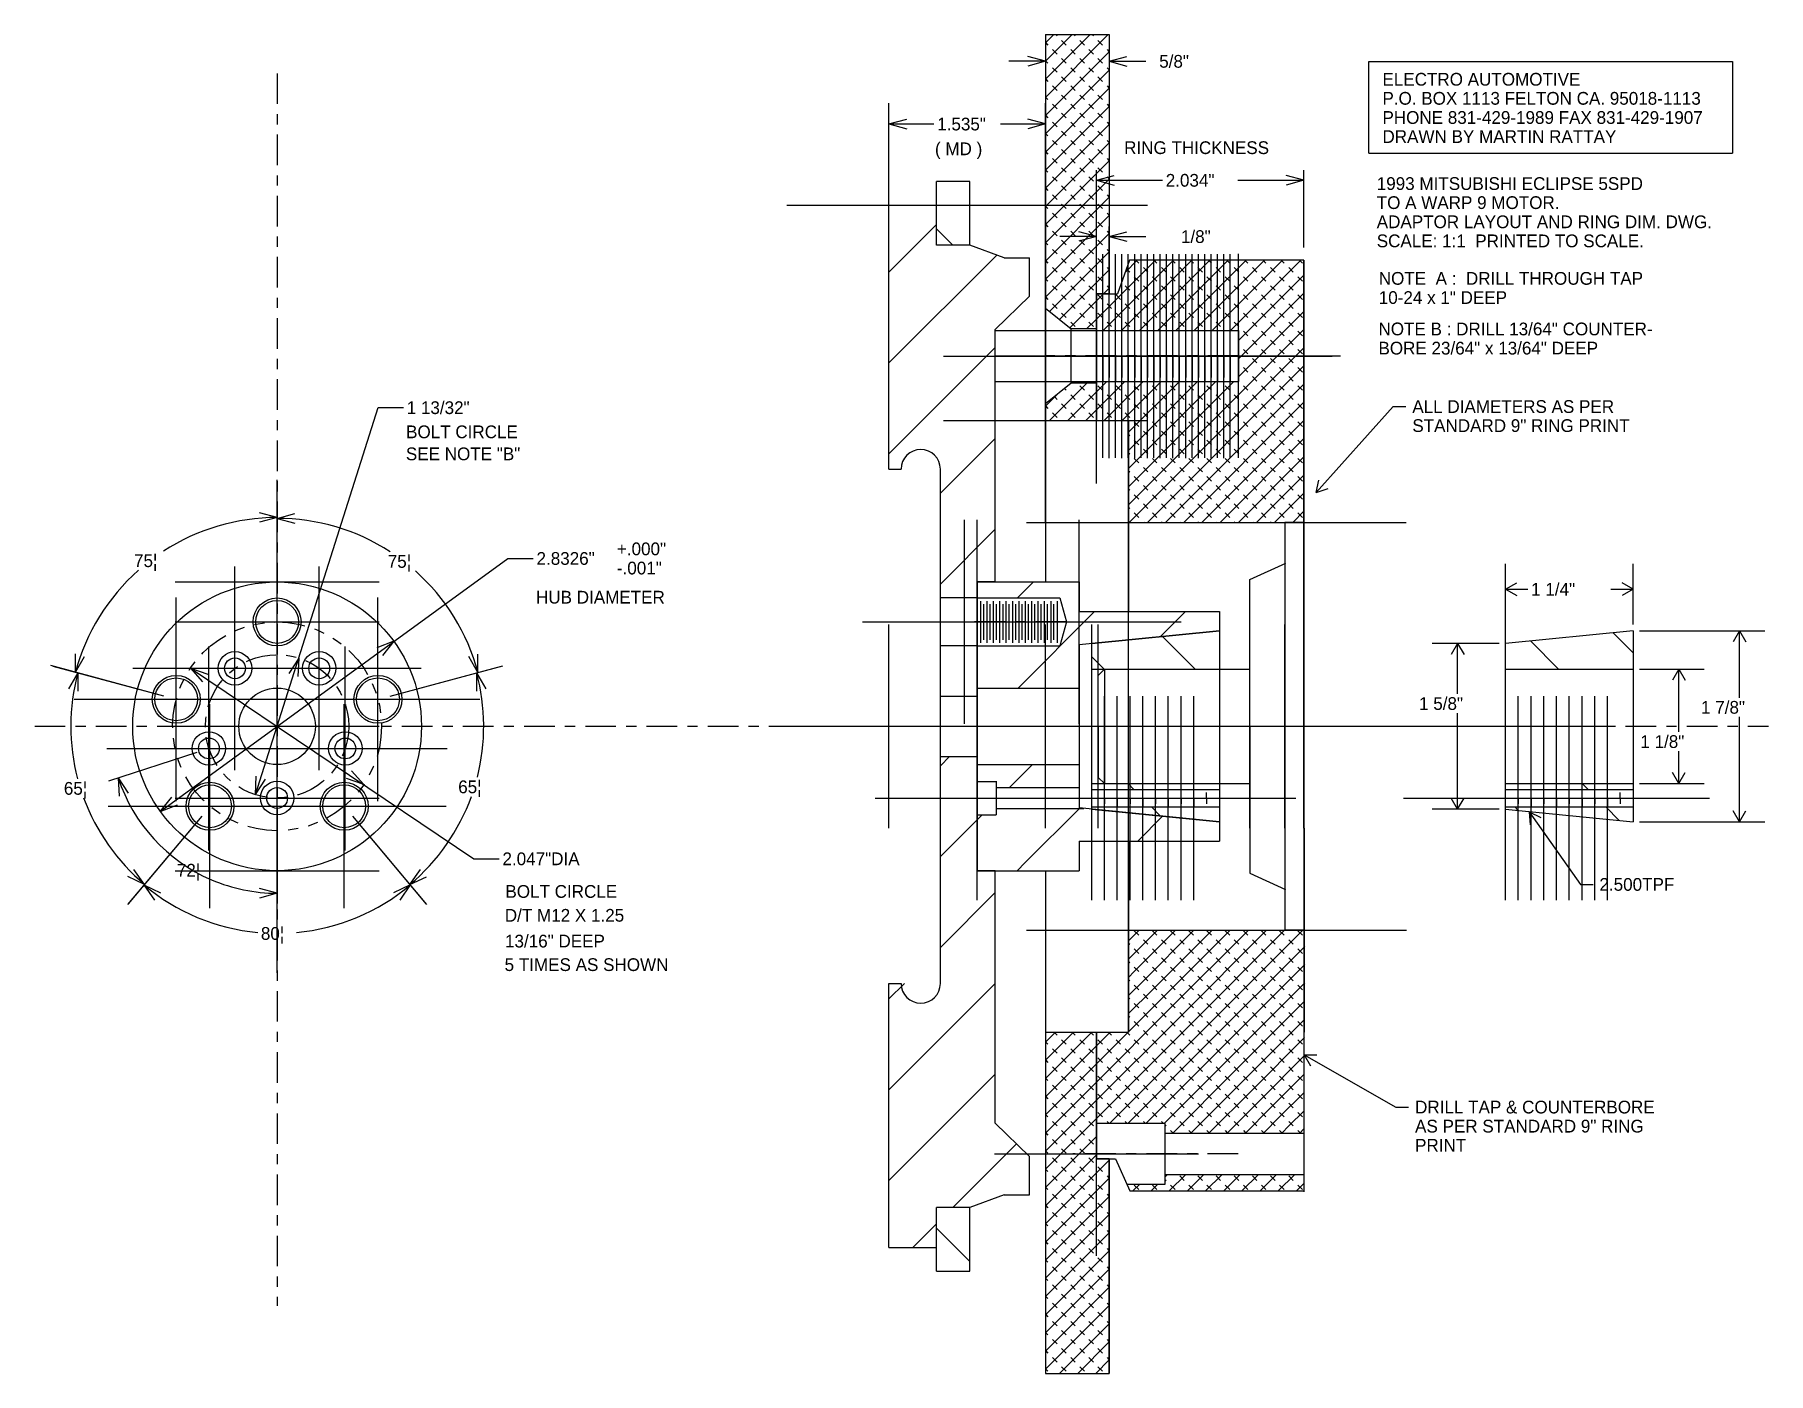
# Model space of a CAD drawing. Extents: x -8.4 to 8.6, y -6.3 to 6.8.
import ezdxf

# ---------------------------------------------------------------- set-up
doc = ezdxf.new("R2010")
doc.units = 0
doc.header["$PDMODE"] = 2
doc.header["$PDSIZE"] = -2
doc.linetypes.add('GC___6', pattern=[0.5, 0.3, -0.075, 0.05, -0.075])
doc.linetypes.add('GC___8', pattern=[0.5, 0.3, -0.04, 0.04, -0.04, 0.04, -0.04])
for name, color, linetype in [('BUSHING', 7, 'CONTINUOUS'), ('BUSHING_DETAIL', 7, 'CONTINUOUS'), ('CENTERLINE', 7, 'CONTINUOUS'), ('DIMENSIONS', 7, 'CONTINUOUS'), ('FLYWHEEL', 7, 'CONTINUOUS'), ('HUB', 7, 'CONTINUOUS'), ('HUB_DETAIL', 7, 'CONTINUOUS'), ('LAYOUT_AND_RING_DIM', 7, 'CONTINUOUS'), ('NOTES', 7, 'CONTINUOUS'), ('PLATE', 7, 'CONTINUOUS'), ('RING', 7, 'CONTINUOUS'), ('WARP_9', 7, 'CONTINUOUS')]:
    doc.layers.add(name, color=color, linetype=linetype)
doc.styles.add('ENGINEER', font='ENGINEER.SHX', dxfattribs={"height": 0.2})

msp = doc.modelspace()

# ---------------------------------------------------------------- texts
at = {"layer": 'BUSHING_DETAIL', "color": 93, "linetype": 'CONTINUOUS', "style": 'ENGINEER'}
for s, p in [('1 1/4"', (6.297, 1.282)), ('1 5/8"', (5.198, 0.161)), ('1 7/8"', (7.963, 0.124)), ('1 1/8"', (7.368, -0.212)), ('2.500TPF', (6.967, -1.613))]:
    msp.add_text(s, height=0.125, dxfattribs=at).set_placement(p)
at = {"layer": 'DIMENSIONS', "color": 4, "linetype": 'CONTINUOUS', "style": 'ENGINEER'}
for s, p in [('1 13/32"', (-4.729, 3.063)), ('BOLT CIRCLE', (-4.735, 2.826)), ('SEE NOTE "B"', (-4.737, 2.61)), ('2.8326"', (-3.456, 1.584)), ('+.000"', (-2.668, 1.678)), ('75¦', (-7.403, 1.562)), ('75¦', (-4.915, 1.555)), ('-.001"', (-2.668, 1.49)), ('HUB DIAMETER', (-3.461, 1.204)), ('65¦', (-8.091, -0.671)), ('65¦', (-4.224, -0.656)), ('72¦', (-6.983, -1.474)), ('2.047"DIA', (-3.79, -1.362)), ('BOLT CIRCLE', (-3.761, -1.682)), ('D/T M12 X 1.25', (-3.767, -1.916)), ('80¦', (-6.159, -2.094)), ('13/16" DEEP', (-3.765, -2.169)), ('5 TIMES AS SHOWN', (-3.769, -2.4))]:
    msp.add_text(s, height=0.125, dxfattribs=at).set_placement(p)
at = {"layer": 'LAYOUT_AND_RING_DIM', "color": 4, "linetype": 'CONTINUOUS', "style": 'ENGINEER'}
for s, p in [('5/8"', (2.65, 6.46)), ('ELECTRO AUTOMOTIVE', (4.839, 6.284)), ('P.O. BOX 1113 FELTON CA. 95018-1113', (4.839, 6.097)), ('1.535"', (0.473, 5.845)), ('PHONE 831-429-1989 FAX 831-429-1907', (4.839, 5.909)), ('DRAWN BY MARTIN RATTAY', (4.839, 5.722)), ('( MD )', (0.451, 5.602)), ('RING THICKNESS', (2.306, 5.613)), ('2.034"', (2.714, 5.293)), ('1993 MITSUBISHI ECLIPSE 5SPD', (4.783, 5.261)), ('TO A WARP 9 MOTOR.', (4.783, 5.074)), ('ADAPTOR LAYOUT AND RING DIM. DWG.', (4.783, 4.886)), ('1/8"', (2.863, 4.741)), ('SCALE: 1:1  PRINTED TO SCALE.', (4.783, 4.699))]:
    msp.add_text(s, height=0.125, dxfattribs=at).set_placement(p)
at = {"layer": 'LAYOUT_AND_RING_DIM', "color": 93, "linetype": 'CONTINUOUS', "style": 'ENGINEER'}
for s, p in [('ALL DIAMETERS AS PER', (5.132, 3.074)), ('STANDARD 9" RING PRINT', (5.132, 2.887)), ('DRILL TAP & COUNTERBORE', (5.159, -3.797)), ('AS PER STANDARD 9" RING', (5.159, -3.984)), ('PRINT', (5.159, -4.172))]:
    msp.add_text(s, height=0.125, dxfattribs=at).set_placement(p)
at = {"layer": 'NOTES', "color": 93, "linetype": 'CONTINUOUS', "style": 'ENGINEER'}
for s, p in [('NOTE  A :  DRILL THROUGH TAP', (4.803, 4.331)), ('10-24 x 1" DEEP', (4.803, 4.143)), ('NOTE B : DRILL 13/64" COUNTER-', (4.8, 3.835)), ('BORE 23/64" x 13/64" DEEP', (4.8, 3.647))]:
    msp.add_text(s, height=0.125, dxfattribs=at).set_placement(p)

# ---------------------------------------------------------------- blocks, each defined once
blk = doc.blocks.new('*X1')
at = {"layer": 'HUB', "color": 93, "linetype": 'CONTINUOUS'}
for p, q in [((1.336, -1.336), (1.868, -0.805)), ((0.865, -0.917), (0.891, -0.891)), ((0.891, -0.891), (0.914, -0.868)), ((2.439, -1.125), (2.682, -0.882)), ((1.257, -1.416), (1.336, -1.336))]:
    blk.add_line(p, q, dxfattribs=at)
blk = doc.blocks.new('*X2')
at = {"layer": 'BUSHING', "color": 93, "linetype": 'CONTINUOUS'}
blk.add_line((2.662, -0.88), (2.573, -0.791), dxfattribs=at)
blk = doc.blocks.new('*X3')
at = {"layer": 'BUSHING', "color": 93, "linetype": 'CONTINUOUS'}
for p, q in [((2.401, -0.619), (2.344, -0.562)), ((3.24, -0.567), (3.235, -0.562))]:
    blk.add_line(p, q, dxfattribs=at)
blk = doc.blocks.new('*X4')
at = {"layer": 'BUSHING', "color": 93, "linetype": 'CONTINUOUS'}
for p, q in [((3.001, 0.562), (2.682, 0.882)), ((2.11, 0.562), (1.99, 0.683))]:
    blk.add_line(p, q, dxfattribs=at)
blk = doc.blocks.new('*X5')
at = {"layer": 'HUB', "color": 93, "linetype": 'CONTINUOUS'}
for p, q in [((1.26, 1.26), (1.416, 1.416)), ((1.266, 0.375), (2.016, 1.125)), ((2.662, 0.88), (2.907, 1.125))]:
    blk.add_line(p, q, dxfattribs=at)
blk = doc.blocks.new('*X6')
at = {"layer": 'HUB', "color": 93, "linetype": 'CONTINUOUS'}
blk.add_line((1.181, -0.601), (1.407, -0.375), dxfattribs=at)
blk = doc.blocks.new('*X7')
at = {"layer": 'PLATE', "color": 133, "linetype": 'CONTINUOUS'}
for p, q in [((1.535, 6.703), (1.616, 6.784)), ((1.535, 6.524), (1.795, 6.784)), ((1.535, 6.346), (1.973, 6.784)), ((1.535, 6.168), (2.151, 6.784)), ((1.535, 6.706), (1.559, 6.682)), ((1.604, 6.638), (1.648, 6.593)), ((1.636, 6.784), (1.648, 6.771)), ((1.693, 6.727), (1.737, 6.682)), ((1.782, 6.638), (1.826, 6.593)), ((1.814, 6.784), (1.826, 6.771)), ((1.871, 6.727), (1.916, 6.682)), ((1.96, 6.638), (2.005, 6.593)), ((1.992, 6.784), (2.005, 6.771)), ((2.049, 6.727), (2.094, 6.682)), ((2.138, 6.638), (2.16, 6.616)), ((1.535, 5.99), (2.16, 6.615)), ((1.535, 6.528), (1.559, 6.504)), ((1.693, 6.549), (1.737, 6.504)), ((1.871, 6.549), (1.916, 6.504)), ((2.049, 6.549), (2.094, 6.504)), ((1.535, 5.812), (2.16, 6.437)), ((1.535, 6.35), (1.559, 6.326)), ((1.604, 6.459), (1.648, 6.415)), ((1.693, 6.37), (1.737, 6.326)), ((1.782, 6.459), (1.826, 6.415)), ((1.871, 6.37), (1.916, 6.326)), ((1.96, 6.459), (2.005, 6.415)), ((2.049, 6.37), (2.094, 6.326)), ((2.138, 6.459), (2.16, 6.438)), ((1.535, 5.633), (2.16, 6.258)), ((1.535, 6.172), (1.559, 6.148)), ((1.604, 6.281), (1.648, 6.237)), ((1.693, 6.192), (1.737, 6.148)), ((1.782, 6.281), (1.826, 6.237)), ((1.871, 6.192), (1.916, 6.148)), ((1.96, 6.281), (2.005, 6.237)), ((2.049, 6.192), (2.094, 6.148)), ((2.138, 6.281), (2.16, 6.26)), ((1.535, 5.455), (2.16, 6.08)), ((1.535, 5.994), (1.559, 5.969)), ((1.604, 6.103), (1.648, 6.058)), ((1.693, 6.014), (1.737, 5.969)), ((1.782, 6.103), (1.826, 6.058)), ((1.871, 6.014), (1.916, 5.969)), ((1.96, 6.103), (2.005, 6.058)), ((2.049, 6.014), (2.094, 5.969)), ((2.138, 6.103), (2.16, 6.081)), ((1.535, 5.277), (2.16, 5.902)), ((1.535, 5.815), (1.559, 5.791)), ((1.604, 5.925), (1.648, 5.88)), ((1.693, 5.836), (1.737, 5.791)), ((1.782, 5.925), (1.826, 5.88)), ((1.871, 5.836), (1.916, 5.791)), ((1.96, 5.925), (2.005, 5.88)), ((2.049, 5.836), (2.094, 5.791)), ((2.138, 5.925), (2.16, 5.903)), ((1.535, 5.099), (2.16, 5.724)), ((1.535, 5.637), (1.559, 5.613)), ((1.604, 5.747), (1.648, 5.702)), ((1.693, 5.658), (1.737, 5.613)), ((1.782, 5.747), (1.826, 5.702)), ((1.871, 5.658), (1.916, 5.613)), ((1.96, 5.747), (2.005, 5.702)), ((2.049, 5.658), (2.094, 5.613)), ((2.138, 5.747), (2.16, 5.725)), ((1.535, 4.921), (2.16, 5.546)), ((1.535, 5.459), (1.559, 5.435)), ((1.604, 5.568), (1.648, 5.524)), ((1.693, 5.479), (1.737, 5.435)), ((1.782, 5.568), (1.826, 5.524)), ((1.871, 5.479), (1.916, 5.435)), ((1.96, 5.568), (2.005, 5.524)), ((2.049, 5.479), (2.094, 5.435)), ((2.138, 5.568), (2.16, 5.547)), ((1.535, 4.742), (2.16, 5.367)), ((1.535, 5.281), (1.559, 5.257)), ((1.604, 5.39), (1.648, 5.346)), ((1.693, 5.301), (1.737, 5.257)), ((1.782, 5.39), (1.826, 5.346)), ((1.871, 5.301), (1.916, 5.257)), ((1.96, 5.39), (2.005, 5.346)), ((2.049, 5.301), (2.094, 5.257)), ((2.138, 5.39), (2.16, 5.369)), ((1.535, 4.564), (2.16, 5.189)), ((1.535, 5.103), (1.559, 5.078)), ((1.604, 5.212), (1.648, 5.168)), ((1.693, 5.123), (1.737, 5.078)), ((1.782, 5.212), (1.826, 5.168)), ((1.871, 5.123), (1.916, 5.078)), ((1.96, 5.212), (2.005, 5.168)), ((2.049, 5.123), (2.094, 5.078)), ((2.138, 5.212), (2.16, 5.19)), ((1.535, 4.386), (2.16, 5.011)), ((1.604, 5.034), (1.648, 4.989)), ((1.693, 4.945), (1.737, 4.9)), ((1.782, 5.034), (1.826, 4.989)), ((1.871, 4.945), (1.916, 4.9)), ((1.96, 5.034), (2.005, 4.989)), ((2.049, 4.945), (2.094, 4.9)), ((2.138, 5.034), (2.16, 5.012)), ((1.535, 4.924), (1.559, 4.9)), ((1.535, 4.208), (2.16, 4.833)), ((1.604, 4.856), (1.648, 4.811)), ((1.693, 4.767), (1.737, 4.722)), ((1.782, 4.856), (1.826, 4.811)), ((1.871, 4.767), (1.916, 4.722)), ((1.96, 4.856), (2.005, 4.811)), ((2.049, 4.767), (2.094, 4.722)), ((2.138, 4.856), (2.16, 4.834)), ((1.535, 4.746), (1.559, 4.722)), ((1.574, 4.069), (2.16, 4.655)), ((1.604, 4.678), (1.648, 4.633)), ((1.782, 4.678), (1.826, 4.633)), ((1.96, 4.678), (2.005, 4.633)), ((2.138, 4.678), (2.16, 4.656)), ((1.535, 4.568), (1.559, 4.544)), ((1.604, 4.499), (1.648, 4.455)), ((1.673, 3.989), (2.16, 4.476)), ((1.693, 4.588), (1.737, 4.544)), ((1.782, 4.499), (1.826, 4.455)), ((1.871, 4.588), (1.916, 4.544)), ((1.96, 4.499), (2.005, 4.455)), ((2.049, 4.588), (2.094, 4.544)), ((2.138, 4.499), (2.16, 4.478)), ((1.535, 4.39), (1.559, 4.366)), ((1.604, 4.321), (1.648, 4.277)), ((1.693, 4.41), (1.737, 4.366)), ((1.782, 4.321), (1.826, 4.277)), ((1.871, 4.41), (1.916, 4.366)), ((1.96, 4.321), (2.005, 4.277)), ((2.049, 4.41), (2.094, 4.366)), ((2.104, 4.242), (2.16, 4.298)), ((2.138, 4.321), (2.16, 4.299)), ((1.535, 4.212), (1.559, 4.187)), ((1.604, 4.143), (1.648, 4.098)), ((1.693, 4.232), (1.737, 4.187)), ((1.772, 3.91), (2.035, 4.173)), ((1.782, 4.143), (1.826, 4.098)), ((1.871, 4.232), (1.916, 4.187)), ((1.96, 4.143), (2.005, 4.098)), ((1.693, 4.054), (1.737, 4.009)), ((1.782, 3.965), (1.826, 3.92)), ((1.871, 4.054), (1.916, 4.009)), ((1.938, 3.898), (2.035, 3.995)), ((1.96, 3.965), (2.005, 3.92))]:
    blk.add_line(p, q, dxfattribs=at)
blk = doc.blocks.new('*X8')
at = {"layer": 'PLATE', "color": 133, "linetype": 'CONTINUOUS'}
for p, q in [((1.535, 3.139), (1.667, 3.271)), ((1.574, 3), (1.941, 3.367)), ((1.622, 3.234), (1.648, 3.207)), ((1.72, 3.314), (1.737, 3.297)), ((1.753, 3), (2.035, 3.282)), ((1.782, 3.252), (1.826, 3.207)), ((1.845, 3.367), (1.845, 3.367)), ((1.871, 3.341), (1.916, 3.297)), ((1.96, 3.252), (2.005, 3.207)), ((2.023, 3.367), (2.023, 3.367)), ((1.535, 3.143), (1.559, 3.118)), ((1.604, 3.074), (1.648, 3.029)), ((1.693, 3.163), (1.737, 3.118)), ((1.782, 3.074), (1.826, 3.029)), ((1.871, 3.163), (1.916, 3.118)), ((1.931, 3), (2.035, 3.104)), ((1.96, 3.074), (2.005, 3.029))]:
    blk.add_line(p, q, dxfattribs=at)
blk = doc.blocks.new('*X9')
at = {"layer": 'PLATE', "color": 133, "linetype": 'CONTINUOUS'}
for p, q in [((1.535, -3.098), (1.633, -3)), ((1.535, -3.276), (1.811, -3)), ((1.535, -3.454), (1.989, -3)), ((1.619, -3), (1.648, -3.029)), ((1.797, -3), (1.826, -3.029)), ((1.975, -3), (2.005, -3.029)), ((1.535, -3.094), (1.559, -3.118)), ((1.535, -3.633), (2.035, -3.133)), ((1.604, -3.163), (1.648, -3.207)), ((1.693, -3.074), (1.737, -3.118)), ((1.782, -3.163), (1.826, -3.207)), ((1.871, -3.074), (1.916, -3.118)), ((1.96, -3.163), (2.005, -3.207)), ((1.535, -3.272), (1.559, -3.297)), ((1.535, -3.811), (2.035, -3.311)), ((1.604, -3.341), (1.648, -3.386)), ((1.693, -3.252), (1.737, -3.297)), ((1.782, -3.341), (1.826, -3.386)), ((1.871, -3.252), (1.916, -3.297)), ((1.96, -3.341), (2.005, -3.386)), ((1.535, -3.451), (1.559, -3.475)), ((1.535, -3.989), (2.035, -3.489)), ((1.604, -3.519), (1.648, -3.564)), ((1.693, -3.43), (1.737, -3.475)), ((1.782, -3.519), (1.826, -3.564)), ((1.871, -3.43), (1.916, -3.475)), ((1.96, -3.519), (2.005, -3.564)), ((1.535, -3.629), (1.559, -3.653)), ((1.535, -4.167), (2.035, -3.667)), ((1.604, -3.697), (1.648, -3.742)), ((1.693, -3.608), (1.737, -3.653)), ((1.782, -3.697), (1.826, -3.742)), ((1.871, -3.608), (1.916, -3.653)), ((1.96, -3.697), (2.005, -3.742)), ((1.535, -3.807), (1.559, -3.831)), ((1.535, -4.345), (2.035, -3.845)), ((1.604, -3.876), (1.648, -3.92)), ((1.693, -3.787), (1.737, -3.831)), ((1.782, -3.876), (1.826, -3.92)), ((1.871, -3.787), (1.916, -3.831)), ((1.96, -3.876), (2.005, -3.92)), ((1.535, -3.985), (1.559, -4.009)), ((1.535, -4.523), (2.035, -4.023)), ((1.604, -4.054), (1.648, -4.098)), ((1.693, -3.965), (1.737, -4.009)), ((1.782, -4.054), (1.826, -4.098)), ((1.871, -3.965), (1.916, -4.009)), ((1.96, -4.054), (2.005, -4.098)), ((1.535, -4.163), (1.559, -4.187)), ((1.535, -4.702), (2.035, -4.202)), ((1.604, -4.232), (1.648, -4.277)), ((1.693, -4.143), (1.737, -4.187)), ((1.782, -4.232), (1.826, -4.277)), ((1.871, -4.143), (1.916, -4.187)), ((1.96, -4.232), (2.005, -4.277)), ((2.149, -4.242), (2.16, -4.254)), ((1.535, -4.88), (2.16, -4.255)), ((1.535, -4.342), (1.559, -4.366)), ((1.604, -4.41), (1.648, -4.455)), ((1.693, -4.321), (1.737, -4.366)), ((1.782, -4.41), (1.826, -4.455)), ((1.871, -4.321), (1.916, -4.366)), ((1.96, -4.41), (2.005, -4.455)), ((2.049, -4.321), (2.094, -4.366)), ((2.138, -4.41), (2.16, -4.432)), ((1.535, -5.058), (2.16, -4.433)), ((1.535, -4.52), (1.559, -4.544)), ((1.604, -4.588), (1.648, -4.633)), ((1.693, -4.499), (1.737, -4.544)), ((1.782, -4.588), (1.826, -4.633)), ((1.871, -4.499), (1.916, -4.544)), ((1.96, -4.588), (2.005, -4.633)), ((2.049, -4.499), (2.094, -4.544)), ((2.138, -4.588), (2.16, -4.61)), ((1.535, -5.236), (2.16, -4.611)), ((1.535, -4.698), (1.559, -4.722)), ((1.693, -4.678), (1.737, -4.722)), ((1.871, -4.678), (1.916, -4.722)), ((2.049, -4.678), (2.094, -4.722)), ((1.535, -5.414), (2.16, -4.789)), ((1.535, -4.876), (1.559, -4.9)), ((1.604, -4.767), (1.648, -4.811)), ((1.693, -4.856), (1.737, -4.9)), ((1.782, -4.767), (1.826, -4.811)), ((1.871, -4.856), (1.916, -4.9)), ((1.96, -4.767), (2.005, -4.811)), ((2.049, -4.856), (2.094, -4.9)), ((2.138, -4.767), (2.16, -4.788)), ((1.535, -5.593), (2.16, -4.968)), ((1.535, -5.054), (1.559, -5.078)), ((1.604, -4.945), (1.648, -4.989)), ((1.693, -5.034), (1.737, -5.078)), ((1.782, -4.945), (1.826, -4.989)), ((1.871, -5.034), (1.916, -5.078)), ((1.96, -4.945), (2.005, -4.989)), ((2.049, -5.034), (2.094, -5.078)), ((2.138, -4.945), (2.16, -4.967)), ((1.535, -5.771), (2.16, -5.146)), ((1.535, -5.232), (1.559, -5.257)), ((1.604, -5.123), (1.648, -5.168)), ((1.693, -5.212), (1.737, -5.257)), ((1.782, -5.123), (1.826, -5.168)), ((1.871, -5.212), (1.916, -5.257)), ((1.96, -5.123), (2.005, -5.168)), ((2.049, -5.212), (2.094, -5.257)), ((2.138, -5.123), (2.16, -5.145)), ((1.535, -5.949), (2.16, -5.324)), ((1.535, -5.411), (1.559, -5.435)), ((1.604, -5.301), (1.648, -5.346)), ((1.693, -5.39), (1.737, -5.435)), ((1.782, -5.301), (1.826, -5.346)), ((1.871, -5.39), (1.916, -5.435)), ((1.96, -5.301), (2.005, -5.346)), ((2.049, -5.39), (2.094, -5.435)), ((2.138, -5.301), (2.16, -5.323)), ((1.535, -6.127), (2.16, -5.502)), ((1.535, -5.589), (1.559, -5.613)), ((1.604, -5.479), (1.648, -5.524)), ((1.693, -5.568), (1.737, -5.613)), ((1.782, -5.479), (1.826, -5.524)), ((1.871, -5.568), (1.916, -5.613)), ((1.96, -5.479), (2.005, -5.524)), ((2.049, -5.568), (2.094, -5.613)), ((2.138, -5.479), (2.16, -5.501)), ((1.535, -6.305), (2.16, -5.68)), ((1.535, -5.767), (1.559, -5.791)), ((1.604, -5.658), (1.648, -5.702)), ((1.693, -5.747), (1.737, -5.791)), ((1.782, -5.658), (1.826, -5.702)), ((1.871, -5.747), (1.916, -5.791)), ((1.96, -5.658), (2.005, -5.702)), ((2.049, -5.747), (2.094, -5.791)), ((2.138, -5.658), (2.16, -5.679)), ((1.535, -5.945), (1.559, -5.969)), ((1.604, -5.836), (1.648, -5.88)), ((1.673, -6.346), (2.16, -5.859)), ((1.693, -5.925), (1.737, -5.969)), ((1.782, -5.836), (1.826, -5.88)), ((1.871, -5.925), (1.916, -5.969)), ((1.96, -5.836), (2.005, -5.88)), ((2.049, -5.925), (2.094, -5.969)), ((2.138, -5.836), (2.16, -5.857)), ((1.604, -6.014), (1.648, -6.058)), ((1.693, -6.103), (1.737, -6.148)), ((1.782, -6.014), (1.826, -6.058)), ((1.851, -6.346), (2.16, -6.037)), ((1.871, -6.103), (1.916, -6.148)), ((1.96, -6.014), (2.005, -6.058)), ((2.049, -6.103), (2.094, -6.148)), ((2.138, -6.014), (2.16, -6.036)), ((1.535, -6.123), (1.559, -6.148)), ((1.604, -6.192), (1.648, -6.237)), ((1.693, -6.281), (1.737, -6.326)), ((1.782, -6.192), (1.826, -6.237)), ((1.871, -6.281), (1.916, -6.326)), ((1.96, -6.192), (2.005, -6.237)), ((2.029, -6.346), (2.16, -6.215)), ((2.049, -6.281), (2.094, -6.326)), ((2.138, -6.192), (2.16, -6.214)), ((1.535, -6.302), (1.559, -6.326))]:
    blk.add_line(p, q, dxfattribs=at)
blk = doc.blocks.new('*X10')
at = {"layer": 'FLYWHEEL', "color": 213, "linetype": 'CONTINUOUS'}
blk.add_line((0.793, -5.248), (0.466, -4.921), dxfattribs=at)
blk = doc.blocks.new('*X11')
at = {"layer": 'FLYWHEEL', "color": 213, "linetype": 'CONTINUOUS'}
blk.add_line((0.627, 4.719), (0.466, 4.88), dxfattribs=at)
blk = doc.blocks.new('*X12')
at = {"layer": 'FLYWHEEL', "color": 213, "linetype": 'CONTINUOUS'}
for p, q in [((0, 4.455), (0.466, 4.921)), ((0, 3.564), (1.058, 4.622)), ((0, 2.673), (1.042, 3.715)), ((0.504, 2.286), (1.042, 2.824)), ((0.504, 1.395), (1.042, 1.933))]:
    blk.add_line(p, q, dxfattribs=at)
blk = doc.blocks.new('*X13')
at = {"layer": 'FLYWHEEL', "color": 213, "linetype": 'CONTINUOUS'}
for p, q in [((0.504, -0.387), (0.595, -0.296)), ((0.504, -1.278), (0.865, -0.917)), ((0.504, -2.169), (1.042, -1.631)), ((0, -2.673), (0.151, -2.522)), ((0, -3.564), (1.042, -2.522)), ((0, -4.455), (1.042, -3.413)), ((0.627, -4.719), (1.25, -4.095)), ((0.235, -5.111), (0.466, -4.88))]:
    blk.add_line(p, q, dxfattribs=at)
blk = doc.blocks.new('*X14')
at = {"layer": 'RING', "color": 8, "linetype": 'CONTINUOUS'}
for p, q in [((2.035, 3.995), (2.612, 4.573)), ((2.101, 3.883), (2.791, 4.573)), ((2.279, 3.883), (2.969, 4.573)), ((2.318, 4.456), (2.434, 4.573)), ((2.329, 4.487), (2.361, 4.455)), ((2.421, 4.573), (2.45, 4.544)), ((2.457, 3.883), (3.147, 4.573)), ((2.495, 4.499), (2.539, 4.455)), ((2.6, 4.573), (2.628, 4.544)), ((2.635, 3.883), (3.325, 4.573)), ((2.673, 4.499), (2.717, 4.455)), ((2.778, 4.573), (2.807, 4.544)), ((2.813, 3.883), (3.503, 4.573)), ((2.851, 4.499), (2.896, 4.455)), ((2.956, 4.573), (2.985, 4.544)), ((2.992, 3.883), (3.682, 4.573)), ((3.029, 4.499), (3.074, 4.455)), ((3.134, 4.573), (3.163, 4.544)), ((3.17, 3.883), (3.86, 4.573)), ((3.207, 4.499), (3.252, 4.455)), ((3.312, 4.573), (3.341, 4.544)), ((3.348, 3.883), (4.038, 4.573)), ((3.386, 4.499), (3.43, 4.455)), ((3.428, 3.785), (4.069, 4.426)), ((3.491, 4.573), (3.519, 4.544)), ((3.564, 4.499), (3.608, 4.455)), ((3.669, 4.573), (3.697, 4.544)), ((3.742, 4.499), (3.787, 4.455)), ((3.847, 4.573), (3.876, 4.544)), ((3.92, 4.499), (3.965, 4.455)), ((4.025, 4.573), (4.054, 4.544)), ((2.282, 4.356), (2.282, 4.356)), ((2.316, 4.321), (2.361, 4.277)), ((2.406, 4.41), (2.45, 4.366)), ((2.495, 4.321), (2.539, 4.277)), ((2.584, 4.41), (2.628, 4.366)), ((2.673, 4.321), (2.717, 4.277)), ((2.762, 4.41), (2.807, 4.366)), ((2.851, 4.321), (2.896, 4.277)), ((2.94, 4.41), (2.985, 4.366)), ((3.029, 4.321), (3.074, 4.277)), ((3.118, 4.41), (3.163, 4.366)), ((3.207, 4.321), (3.252, 4.277)), ((3.297, 4.41), (3.341, 4.366)), ((3.386, 4.321), (3.43, 4.277)), ((3.475, 4.41), (3.519, 4.366)), ((3.564, 4.321), (3.608, 4.277)), ((3.653, 4.41), (3.697, 4.366)), ((3.742, 4.321), (3.787, 4.277)), ((3.831, 4.41), (3.876, 4.366)), ((3.92, 4.321), (3.965, 4.277)), ((4.009, 4.41), (4.054, 4.366)), ((2.035, 4.173), (2.104, 4.242)), ((2.039, 4.242), (2.039, 4.242)), ((2.049, 4.232), (2.094, 4.187)), ((2.138, 4.143), (2.183, 4.098)), ((2.217, 4.242), (2.217, 4.242)), ((2.227, 4.232), (2.272, 4.187)), ((2.316, 4.143), (2.361, 4.098)), ((2.406, 4.232), (2.45, 4.187)), ((2.495, 4.143), (2.539, 4.098)), ((2.584, 4.232), (2.628, 4.187)), ((2.673, 4.143), (2.717, 4.098)), ((2.762, 4.232), (2.807, 4.187)), ((2.851, 4.143), (2.896, 4.098)), ((2.94, 4.232), (2.985, 4.187)), ((3.029, 4.143), (3.074, 4.098)), ((3.118, 4.232), (3.163, 4.187)), ((3.207, 4.143), (3.252, 4.098)), ((3.297, 4.232), (3.341, 4.187)), ((3.386, 4.143), (3.43, 4.098)), ((3.428, 3.606), (4.069, 4.247)), ((3.475, 4.232), (3.519, 4.187)), ((3.564, 4.143), (3.608, 4.098)), ((3.653, 4.232), (3.697, 4.187)), ((3.742, 4.143), (3.787, 4.098)), ((3.831, 4.232), (3.876, 4.187)), ((3.92, 4.143), (3.965, 4.098)), ((4.009, 4.232), (4.054, 4.187)), ((2.035, 4.068), (2.035, 4.068)), ((2.049, 4.054), (2.094, 4.009)), ((2.138, 3.965), (2.183, 3.92)), ((2.227, 4.054), (2.272, 4.009)), ((2.316, 3.965), (2.361, 3.92)), ((2.406, 4.054), (2.45, 4.009)), ((2.495, 3.965), (2.539, 3.92)), ((2.584, 4.054), (2.628, 4.009)), ((2.673, 3.965), (2.717, 3.92)), ((2.762, 4.054), (2.807, 4.009)), ((2.851, 3.965), (2.896, 3.92)), ((2.94, 4.054), (2.985, 4.009)), ((3.029, 3.965), (3.074, 3.92)), ((3.118, 4.054), (3.163, 4.009)), ((3.207, 3.965), (3.252, 3.92)), ((3.297, 4.054), (3.341, 4.009)), ((3.386, 3.965), (3.43, 3.92)), ((3.428, 3.428), (4.069, 4.069)), ((3.475, 4.054), (3.519, 4.009)), ((3.564, 3.965), (3.608, 3.92)), ((3.653, 4.054), (3.697, 4.009)), ((3.742, 3.965), (3.787, 3.92)), ((3.831, 4.054), (3.876, 4.009)), ((3.92, 3.965), (3.965, 3.92)), ((4.009, 4.054), (4.054, 4.009)), ((2.035, 3.89), (2.035, 3.89)), ((2.35, 2.171), (4.069, 3.891)), ((3.428, 3.744), (3.43, 3.742)), ((3.475, 3.876), (3.519, 3.831)), ((3.564, 3.787), (3.608, 3.742)), ((3.653, 3.876), (3.697, 3.831)), ((3.742, 3.787), (3.787, 3.742)), ((3.831, 3.876), (3.876, 3.831)), ((3.92, 3.787), (3.965, 3.742)), ((4.009, 3.876), (4.054, 3.831)), ((2.356, 2), (4.069, 3.713)), ((3.475, 3.697), (3.519, 3.653)), ((3.564, 3.608), (3.608, 3.564)), ((3.653, 3.697), (3.697, 3.653)), ((3.742, 3.608), (3.787, 3.564)), ((3.831, 3.697), (3.876, 3.653)), ((3.92, 3.608), (3.965, 3.564)), ((4.009, 3.697), (4.054, 3.653)), ((2.535, 2), (4.069, 3.535)), ((3.428, 3.566), (3.43, 3.564)), ((3.475, 3.519), (3.519, 3.475)), ((3.564, 3.43), (3.608, 3.386)), ((3.653, 3.519), (3.697, 3.475)), ((3.742, 3.43), (3.787, 3.386)), ((3.831, 3.519), (3.876, 3.475)), ((3.92, 3.43), (3.965, 3.386)), ((4.009, 3.519), (4.054, 3.475)), ((2.035, 3.282), (2.135, 3.383)), ((2.035, 3.104), (2.313, 3.383)), ((2.035, 3.356), (2.035, 3.356)), ((2.049, 3.341), (2.094, 3.297)), ((2.109, 3), (2.492, 3.383)), ((2.138, 3.252), (2.183, 3.207)), ((2.186, 3.383), (2.186, 3.383)), ((2.227, 3.341), (2.272, 3.297)), ((2.287, 3), (2.67, 3.383)), ((2.316, 3.252), (2.361, 3.207)), ((2.35, 2.884), (2.848, 3.383)), ((2.35, 2.706), (3.026, 3.383)), ((2.35, 2.528), (3.204, 3.383)), ((2.35, 2.35), (3.383, 3.383)), ((2.364, 3.383), (2.364, 3.383)), ((2.406, 3.341), (2.45, 3.297)), ((2.495, 3.252), (2.539, 3.207)), ((2.542, 3.383), (2.542, 3.383)), ((2.584, 3.341), (2.628, 3.297)), ((2.673, 3.252), (2.717, 3.207)), ((2.713, 2), (4.069, 3.356)), ((2.721, 3.383), (2.721, 3.383)), ((2.762, 3.341), (2.807, 3.297)), ((2.851, 3.252), (2.896, 3.207)), ((2.899, 3.383), (2.899, 3.383)), ((2.94, 3.341), (2.985, 3.297)), ((3.029, 3.252), (3.074, 3.207)), ((3.077, 3.383), (3.077, 3.383)), ((3.118, 3.341), (3.163, 3.297)), ((3.207, 3.252), (3.252, 3.207)), ((3.255, 3.383), (3.255, 3.383)), ((3.297, 3.341), (3.341, 3.297)), ((3.386, 3.252), (3.43, 3.207)), ((3.428, 3.388), (3.43, 3.386)), ((3.475, 3.341), (3.519, 3.297)), ((3.564, 3.252), (3.608, 3.207)), ((3.653, 3.341), (3.697, 3.297)), ((3.742, 3.252), (3.787, 3.207)), ((3.831, 3.341), (3.876, 3.297)), ((3.92, 3.252), (3.965, 3.207)), ((4.009, 3.341), (4.054, 3.297)), ((2.035, 3.177), (2.035, 3.177)), ((2.049, 3.163), (2.094, 3.118)), ((2.138, 3.074), (2.183, 3.029)), ((2.227, 3.163), (2.272, 3.118)), ((2.316, 3.074), (2.361, 3.029)), ((2.406, 3.163), (2.45, 3.118)), ((2.495, 3.074), (2.539, 3.029)), ((2.584, 3.163), (2.628, 3.118)), ((2.673, 3.074), (2.717, 3.029)), ((2.762, 3.163), (2.807, 3.118)), ((2.851, 3.074), (2.896, 3.029)), ((2.891, 2), (4.069, 3.178)), ((2.94, 3.163), (2.985, 3.118)), ((3.029, 3.074), (3.074, 3.029)), ((3.118, 3.163), (3.163, 3.118)), ((3.207, 3.074), (3.252, 3.029)), ((3.297, 3.163), (3.341, 3.118)), ((3.386, 3.074), (3.43, 3.029)), ((3.475, 3.163), (3.519, 3.118)), ((3.564, 3.074), (3.608, 3.029)), ((3.653, 3.163), (3.697, 3.118)), ((3.742, 3.074), (3.787, 3.029)), ((3.831, 3.163), (3.876, 3.118)), ((3.92, 3.074), (3.965, 3.029)), ((4.009, 3.163), (4.054, 3.118)), ((2.406, 2.985), (2.45, 2.94)), ((2.495, 2.896), (2.539, 2.851)), ((2.584, 2.985), (2.628, 2.94)), ((2.673, 2.896), (2.717, 2.851)), ((2.762, 2.985), (2.807, 2.94)), ((2.851, 2.896), (2.896, 2.851)), ((2.94, 2.985), (2.985, 2.94)), ((3.029, 2.896), (3.074, 2.851)), ((3.069, 2), (4.069, 3)), ((3.118, 2.985), (3.163, 2.94)), ((3.207, 2.896), (3.252, 2.851)), ((3.297, 2.985), (3.341, 2.94)), ((3.386, 2.896), (3.43, 2.851)), ((3.475, 2.985), (3.519, 2.94)), ((3.564, 2.896), (3.608, 2.851)), ((3.653, 2.985), (3.697, 2.94)), ((3.742, 2.896), (3.787, 2.851)), ((3.831, 2.985), (3.876, 2.94)), ((3.92, 2.896), (3.965, 2.851)), ((4.009, 2.985), (4.054, 2.94)), ((2.35, 2.862), (2.361, 2.851)), ((2.406, 2.807), (2.45, 2.762)), ((2.584, 2.807), (2.628, 2.762)), ((2.762, 2.807), (2.807, 2.762)), ((2.94, 2.807), (2.985, 2.762)), ((3.118, 2.807), (3.163, 2.762)), ((3.247, 2), (4.069, 2.822)), ((3.297, 2.807), (3.341, 2.762)), ((3.475, 2.807), (3.519, 2.762)), ((3.653, 2.807), (3.697, 2.762)), ((3.831, 2.807), (3.876, 2.762)), ((4.009, 2.807), (4.054, 2.762)), ((2.35, 2.684), (2.361, 2.673)), ((2.406, 2.628), (2.45, 2.584)), ((2.495, 2.717), (2.539, 2.673)), ((2.584, 2.628), (2.628, 2.584)), ((2.673, 2.717), (2.717, 2.673)), ((2.762, 2.628), (2.807, 2.584)), ((2.851, 2.717), (2.896, 2.673)), ((2.94, 2.628), (2.985, 2.584)), ((3.029, 2.717), (3.074, 2.673)), ((3.118, 2.628), (3.163, 2.584)), ((3.207, 2.717), (3.252, 2.673)), ((3.297, 2.628), (3.341, 2.584)), ((3.386, 2.717), (3.43, 2.673)), ((3.426, 2), (4.069, 2.644)), ((3.475, 2.628), (3.519, 2.584)), ((3.564, 2.717), (3.608, 2.673)), ((3.653, 2.628), (3.697, 2.584)), ((3.742, 2.717), (3.787, 2.673)), ((3.831, 2.628), (3.876, 2.584)), ((3.92, 2.717), (3.965, 2.673)), ((4.009, 2.628), (4.054, 2.584)), ((2.35, 2.506), (2.361, 2.495)), ((2.406, 2.45), (2.45, 2.406)), ((2.495, 2.539), (2.539, 2.495)), ((2.584, 2.45), (2.628, 2.406)), ((2.673, 2.539), (2.717, 2.495)), ((2.762, 2.45), (2.807, 2.406)), ((2.851, 2.539), (2.896, 2.495)), ((2.94, 2.45), (2.985, 2.406)), ((3.029, 2.539), (3.074, 2.495)), ((3.118, 2.45), (3.163, 2.406)), ((3.207, 2.539), (3.252, 2.495)), ((3.297, 2.45), (3.341, 2.406)), ((3.386, 2.539), (3.43, 2.495)), ((3.475, 2.45), (3.519, 2.406)), ((3.564, 2.539), (3.608, 2.495)), ((3.604, 2), (4.069, 2.465)), ((3.653, 2.45), (3.697, 2.406)), ((3.742, 2.539), (3.787, 2.495)), ((3.831, 2.45), (3.876, 2.406)), ((3.92, 2.539), (3.965, 2.495)), ((4.009, 2.45), (4.054, 2.406)), ((2.35, 2.328), (2.361, 2.316)), ((2.406, 2.272), (2.45, 2.227)), ((2.495, 2.361), (2.539, 2.316)), ((2.584, 2.272), (2.628, 2.227)), ((2.673, 2.361), (2.717, 2.316)), ((2.762, 2.272), (2.807, 2.227)), ((2.851, 2.361), (2.896, 2.316)), ((2.94, 2.272), (2.985, 2.227)), ((3.029, 2.361), (3.074, 2.316)), ((3.118, 2.272), (3.163, 2.227)), ((3.207, 2.361), (3.252, 2.316)), ((3.297, 2.272), (3.341, 2.227)), ((3.386, 2.361), (3.43, 2.316)), ((3.475, 2.272), (3.519, 2.227)), ((3.564, 2.361), (3.608, 2.316)), ((3.653, 2.272), (3.697, 2.227)), ((3.742, 2.361), (3.787, 2.316)), ((3.782, 2), (4.069, 2.287)), ((3.831, 2.272), (3.876, 2.227)), ((3.92, 2.361), (3.965, 2.316)), ((4.009, 2.272), (4.054, 2.227)), ((2.35, 2.15), (2.361, 2.138)), ((2.406, 2.094), (2.45, 2.049)), ((2.495, 2.183), (2.539, 2.138)), ((2.584, 2.094), (2.628, 2.049)), ((2.673, 2.183), (2.717, 2.138)), ((2.762, 2.094), (2.807, 2.049)), ((2.851, 2.183), (2.896, 2.138)), ((2.94, 2.094), (2.985, 2.049)), ((3.029, 2.183), (3.074, 2.138)), ((3.118, 2.094), (3.163, 2.049)), ((3.207, 2.183), (3.252, 2.138)), ((3.297, 2.094), (3.341, 2.049)), ((3.386, 2.183), (3.43, 2.138)), ((3.475, 2.094), (3.519, 2.049)), ((3.564, 2.183), (3.608, 2.138)), ((3.653, 2.094), (3.697, 2.049)), ((3.742, 2.183), (3.787, 2.138)), ((3.831, 2.094), (3.876, 2.049)), ((3.92, 2.183), (3.965, 2.138)), ((3.96, 2), (4.069, 2.109)), ((4.009, 2.094), (4.054, 2.049)), ((2.495, 2.005), (2.499, 2)), ((2.673, 2.005), (2.678, 2)), ((2.851, 2.005), (2.856, 2)), ((3.029, 2.005), (3.034, 2)), ((3.207, 2.005), (3.212, 2)), ((3.386, 2.005), (3.39, 2)), ((3.564, 2.005), (3.568, 2)), ((3.742, 2.005), (3.747, 2)), ((3.92, 2.005), (3.925, 2))]:
    blk.add_line(p, q, dxfattribs=at)
blk = doc.blocks.new('*X15')
at = {"layer": 'RING', "color": 8, "linetype": 'CONTINUOUS'}
for p, q in [((2.35, -2.105), (2.455, -2)), ((2.35, -2.283), (2.633, -2)), ((2.401, -2), (2.401, -2)), ((2.406, -2.406), (2.811, -2)), ((2.406, -2.005), (2.45, -2.049)), ((2.495, -2.495), (2.989, -2)), ((2.579, -2), (2.579, -2)), ((2.584, -2.584), (3.168, -2)), ((2.584, -2.005), (2.628, -2.049)), ((2.673, -2.673), (3.346, -2)), ((2.757, -2), (2.757, -2)), ((2.762, -2.762), (3.524, -2)), ((2.762, -2.005), (2.807, -2.049)), ((2.851, -2.851), (3.702, -2)), ((2.936, -2), (2.936, -2)), ((2.94, -2.94), (3.88, -2)), ((2.94, -2.005), (2.985, -2.049)), ((3.029, -3.029), (4.058, -2)), ((3.114, -2), (3.114, -2)), ((3.118, -2.005), (3.163, -2.049)), ((3.292, -2), (3.292, -2)), ((3.297, -2.005), (3.341, -2.049)), ((3.47, -2), (3.47, -2)), ((3.475, -2.005), (3.519, -2.049)), ((3.648, -2), (3.648, -2)), ((3.653, -2.005), (3.697, -2.049)), ((3.826, -2), (3.826, -2)), ((3.831, -2.005), (3.876, -2.049)), ((4.005, -2), (4.005, -2)), ((4.009, -2.005), (4.054, -2.049)), ((2.35, -2.127), (2.361, -2.138)), ((2.406, -2.183), (2.45, -2.227)), ((2.495, -2.094), (2.539, -2.138)), ((2.584, -2.183), (2.628, -2.227)), ((2.673, -2.094), (2.717, -2.138)), ((2.762, -2.183), (2.807, -2.227)), ((2.851, -2.094), (2.896, -2.138)), ((2.94, -2.183), (2.985, -2.227)), ((3.029, -2.094), (3.074, -2.138)), ((3.118, -3.118), (4.079, -2.158)), ((3.118, -2.183), (3.163, -2.227)), ((3.207, -2.094), (3.252, -2.138)), ((3.297, -2.183), (3.341, -2.227)), ((3.386, -2.094), (3.43, -2.138)), ((3.475, -2.183), (3.519, -2.227)), ((3.564, -2.094), (3.608, -2.138)), ((3.653, -2.183), (3.697, -2.227)), ((3.742, -2.094), (3.787, -2.138)), ((3.831, -2.183), (3.876, -2.227)), ((3.92, -2.094), (3.965, -2.138)), ((4.009, -2.183), (4.054, -2.227)), ((2.35, -2.305), (2.361, -2.316)), ((2.406, -2.361), (2.45, -2.406)), ((2.495, -2.272), (2.539, -2.316)), ((2.584, -2.361), (2.628, -2.406)), ((2.673, -2.272), (2.717, -2.316)), ((2.762, -2.361), (2.807, -2.406)), ((2.851, -2.272), (2.896, -2.316)), ((2.94, -2.361), (2.985, -2.406)), ((3.029, -2.272), (3.074, -2.316)), ((3.118, -2.361), (3.163, -2.406)), ((3.207, -2.272), (3.252, -2.316)), ((3.207, -3.207), (4.078, -2.337)), ((3.297, -2.361), (3.341, -2.406)), ((3.386, -2.272), (3.43, -2.316)), ((3.475, -2.361), (3.519, -2.406)), ((3.564, -2.272), (3.608, -2.316)), ((3.653, -2.361), (3.697, -2.406)), ((3.742, -2.272), (3.787, -2.316)), ((3.831, -2.361), (3.876, -2.406)), ((3.92, -2.272), (3.965, -2.316)), ((4.009, -2.361), (4.054, -2.406)), ((2.35, -2.462), (2.406, -2.406)), ((2.35, -2.483), (2.361, -2.495)), ((2.35, -2.64), (2.495, -2.495)), ((2.406, -2.539), (2.45, -2.584)), ((2.495, -2.45), (2.539, -2.495)), ((2.584, -2.539), (2.628, -2.584)), ((2.673, -2.45), (2.717, -2.495)), ((2.762, -2.539), (2.807, -2.584)), ((2.851, -2.45), (2.896, -2.495)), ((2.94, -2.539), (2.985, -2.584)), ((3.029, -2.45), (3.074, -2.495)), ((3.118, -2.539), (3.163, -2.584)), ((3.207, -2.45), (3.252, -2.495)), ((3.297, -3.297), (4.077, -2.516)), ((3.297, -2.539), (3.341, -2.584)), ((3.386, -2.45), (3.43, -2.495)), ((3.475, -2.539), (3.519, -2.584)), ((3.564, -2.45), (3.608, -2.495)), ((3.653, -2.539), (3.697, -2.584)), ((3.742, -2.45), (3.787, -2.495)), ((3.831, -2.539), (3.876, -2.584)), ((3.92, -2.45), (3.965, -2.495)), ((4.009, -2.539), (4.054, -2.584)), ((2.35, -2.818), (2.584, -2.584)), ((2.35, -2.661), (2.361, -2.673)), ((2.35, -2.996), (2.673, -2.673)), ((2.406, -2.717), (2.45, -2.762)), ((2.495, -2.628), (2.539, -2.673)), ((2.584, -2.717), (2.628, -2.762)), ((2.673, -2.628), (2.717, -2.673)), ((2.762, -2.717), (2.807, -2.762)), ((2.851, -2.628), (2.896, -2.673)), ((2.94, -2.717), (2.985, -2.762)), ((3.029, -2.628), (3.074, -2.673)), ((3.118, -2.717), (3.163, -2.762)), ((3.207, -2.628), (3.252, -2.673)), ((3.297, -2.717), (3.341, -2.762)), ((3.386, -2.628), (3.43, -2.673)), ((3.386, -3.386), (4.076, -2.695)), ((3.475, -2.717), (3.519, -2.762)), ((3.564, -2.628), (3.608, -2.673)), ((3.653, -2.717), (3.697, -2.762)), ((3.742, -2.628), (3.787, -2.673)), ((3.831, -2.717), (3.876, -2.762)), ((3.92, -2.628), (3.965, -2.673)), ((4.009, -2.717), (4.054, -2.762)), ((2.035, -3.489), (2.762, -2.762)), ((2.035, -3.667), (2.851, -2.851)), ((2.35, -2.84), (2.361, -2.851)), ((2.495, -2.807), (2.539, -2.851)), ((2.673, -2.807), (2.717, -2.851)), ((2.851, -2.807), (2.896, -2.851)), ((3.029, -2.807), (3.074, -2.851)), ((3.207, -2.807), (3.252, -2.851)), ((3.386, -2.807), (3.43, -2.851)), ((3.475, -3.475), (4.075, -2.874)), ((3.564, -2.807), (3.608, -2.851)), ((3.742, -2.807), (3.787, -2.851)), ((3.92, -2.807), (3.965, -2.851)), ((2.035, -3.845), (2.94, -2.94)), ((2.035, -3.133), (2.168, -3)), ((2.035, -3.311), (2.346, -3)), ((2.035, -3.06), (2.035, -3.06)), ((2.154, -3), (2.183, -3.029)), ((2.163, -3.895), (3.029, -3.029)), ((2.332, -3), (2.361, -3.029)), ((2.406, -2.896), (2.45, -2.94)), ((2.495, -2.985), (2.539, -3.029)), ((2.584, -2.896), (2.628, -2.94)), ((2.673, -2.985), (2.717, -3.029)), ((2.762, -2.896), (2.807, -2.94)), ((2.851, -2.985), (2.896, -3.029)), ((2.94, -2.896), (2.985, -2.94)), ((3.029, -2.985), (3.074, -3.029)), ((3.118, -2.896), (3.163, -2.94)), ((3.207, -2.985), (3.252, -3.029)), ((3.297, -2.896), (3.341, -2.94)), ((3.386, -2.985), (3.43, -3.029)), ((3.475, -2.896), (3.519, -2.94)), ((3.564, -2.985), (3.608, -3.029)), ((3.564, -3.564), (4.074, -3.053)), ((3.653, -2.896), (3.697, -2.94)), ((3.742, -2.985), (3.787, -3.029)), ((3.831, -2.896), (3.876, -2.94)), ((3.92, -2.985), (3.965, -3.029)), ((4.009, -2.896), (4.054, -2.94)), ((2.049, -3.074), (2.094, -3.118)), ((2.138, -3.163), (2.183, -3.207)), ((2.227, -3.074), (2.272, -3.118)), ((2.316, -3.163), (2.361, -3.207)), ((2.341, -3.895), (3.118, -3.118)), ((2.406, -3.074), (2.45, -3.118)), ((2.495, -3.163), (2.539, -3.207)), ((2.519, -3.895), (3.207, -3.207)), ((2.584, -3.074), (2.628, -3.118)), ((2.673, -3.163), (2.717, -3.207)), ((2.762, -3.074), (2.807, -3.118)), ((2.851, -3.163), (2.896, -3.207)), ((2.94, -3.074), (2.985, -3.118)), ((3.029, -3.163), (3.074, -3.207)), ((3.118, -3.074), (3.163, -3.118)), ((3.207, -3.163), (3.252, -3.207)), ((3.297, -3.074), (3.341, -3.118)), ((3.386, -3.163), (3.43, -3.207)), ((3.475, -3.074), (3.519, -3.118)), ((3.564, -3.163), (3.608, -3.207)), ((3.653, -3.074), (3.697, -3.118)), ((3.742, -3.163), (3.787, -3.207)), ((3.831, -3.074), (3.876, -3.118)), ((3.92, -3.163), (3.965, -3.207)), ((4.009, -3.074), (4.054, -3.118)), ((2.035, -3.238), (2.035, -3.238)), ((2.049, -3.252), (2.094, -3.297)), ((2.138, -3.341), (2.183, -3.386)), ((2.227, -3.252), (2.272, -3.297)), ((2.316, -3.341), (2.361, -3.386)), ((2.406, -3.252), (2.45, -3.297)), ((2.495, -3.341), (2.539, -3.386)), ((2.584, -3.252), (2.628, -3.297)), ((2.673, -3.341), (2.717, -3.386)), ((2.698, -3.895), (3.297, -3.297)), ((2.762, -3.252), (2.807, -3.297)), ((2.782, -3.989), (3.386, -3.386)), ((2.851, -3.341), (2.896, -3.386)), ((2.94, -3.252), (2.985, -3.297)), ((3.029, -3.341), (3.074, -3.386)), ((3.118, -3.252), (3.163, -3.297)), ((3.207, -3.341), (3.252, -3.386)), ((3.297, -3.252), (3.341, -3.297)), ((3.386, -3.341), (3.43, -3.386)), ((3.475, -3.252), (3.519, -3.297)), ((3.564, -3.341), (3.608, -3.386)), ((3.653, -3.653), (4.073, -3.233)), ((3.653, -3.252), (3.697, -3.297)), ((3.742, -3.341), (3.787, -3.386)), ((3.831, -3.252), (3.876, -3.297)), ((3.92, -3.341), (3.965, -3.386)), ((4.009, -3.252), (4.054, -3.297)), ((2.035, -3.416), (2.035, -3.416)), ((2.049, -3.43), (2.094, -3.475)), ((2.138, -3.519), (2.183, -3.564)), ((2.227, -3.43), (2.272, -3.475)), ((2.316, -3.519), (2.361, -3.564)), ((2.406, -3.43), (2.45, -3.475)), ((2.495, -3.519), (2.539, -3.564)), ((2.584, -3.43), (2.628, -3.475)), ((2.673, -3.519), (2.717, -3.564)), ((2.762, -3.43), (2.807, -3.475)), ((2.851, -3.519), (2.896, -3.564)), ((2.94, -3.43), (2.985, -3.475)), ((2.96, -3.989), (3.475, -3.475)), ((3.029, -3.519), (3.074, -3.564)), ((3.118, -3.43), (3.163, -3.475)), ((3.138, -3.989), (3.564, -3.564)), ((3.207, -3.519), (3.252, -3.564)), ((3.297, -3.43), (3.341, -3.475)), ((3.386, -3.519), (3.43, -3.564)), ((3.475, -3.43), (3.519, -3.475)), ((3.564, -3.519), (3.608, -3.564)), ((3.653, -3.43), (3.697, -3.475)), ((3.742, -3.742), (4.072, -3.412)), ((3.742, -3.519), (3.787, -3.564)), ((3.831, -3.43), (3.876, -3.475)), ((3.92, -3.519), (3.965, -3.564)), ((4.009, -3.43), (4.054, -3.475)), ((2.035, -3.594), (2.035, -3.594)), ((2.049, -3.608), (2.094, -3.653)), ((2.138, -3.697), (2.183, -3.742)), ((2.227, -3.608), (2.272, -3.653)), ((2.316, -3.697), (2.361, -3.742)), ((2.406, -3.608), (2.45, -3.653)), ((2.495, -3.697), (2.539, -3.742)), ((2.584, -3.608), (2.628, -3.653)), ((2.673, -3.697), (2.717, -3.742)), ((2.762, -3.608), (2.807, -3.653)), ((2.851, -3.697), (2.896, -3.742)), ((2.94, -3.608), (2.985, -3.653)), ((3.029, -3.697), (3.074, -3.742)), ((3.118, -3.608), (3.163, -3.653)), ((3.207, -3.697), (3.252, -3.742)), ((3.297, -3.608), (3.341, -3.653)), ((3.316, -3.989), (3.653, -3.653)), ((3.386, -3.697), (3.43, -3.742)), ((3.475, -3.608), (3.519, -3.653)), ((3.564, -3.697), (3.608, -3.742)), ((3.653, -3.608), (3.697, -3.653)), ((3.742, -3.697), (3.787, -3.742)), ((3.831, -3.831), (4.071, -3.591)), ((3.831, -3.608), (3.876, -3.653)), ((3.92, -3.697), (3.965, -3.742)), ((4.009, -3.608), (4.054, -3.653)), ((2.035, -3.772), (2.035, -3.772)), ((2.049, -3.787), (2.094, -3.831)), ((2.138, -3.876), (2.158, -3.895)), ((2.227, -3.787), (2.272, -3.831)), ((2.316, -3.876), (2.336, -3.895)), ((2.406, -3.787), (2.45, -3.831)), ((2.495, -3.876), (2.514, -3.895)), ((2.584, -3.787), (2.628, -3.831)), ((2.673, -3.876), (2.693, -3.895)), ((2.707, -3.91), (2.717, -3.92)), ((2.762, -3.787), (2.807, -3.831)), ((2.851, -3.876), (2.896, -3.92)), ((2.94, -3.787), (2.985, -3.831)), ((3.029, -3.876), (3.074, -3.92)), ((3.118, -3.787), (3.163, -3.831)), ((3.207, -3.876), (3.252, -3.92)), ((3.297, -3.787), (3.341, -3.831)), ((3.386, -3.876), (3.43, -3.92)), ((3.475, -3.787), (3.519, -3.831)), ((3.495, -3.989), (3.742, -3.742)), ((3.564, -3.876), (3.608, -3.92)), ((3.653, -3.787), (3.697, -3.831)), ((3.673, -3.989), (3.831, -3.831)), ((3.742, -3.876), (3.787, -3.92)), ((3.831, -3.787), (3.876, -3.831)), ((3.92, -3.92), (4.07, -3.77)), ((3.92, -3.876), (3.965, -3.92)), ((4.009, -3.787), (4.054, -3.831)), ((2.762, -3.965), (2.787, -3.989)), ((2.94, -3.965), (2.965, -3.989)), ((3.118, -3.965), (3.143, -3.989)), ((3.297, -3.965), (3.321, -3.989)), ((3.475, -3.965), (3.499, -3.989)), ((3.653, -3.965), (3.678, -3.989)), ((3.831, -3.965), (3.856, -3.989)), ((3.851, -3.989), (3.92, -3.92)), ((4.009, -3.965), (4.034, -3.989)), ((4.029, -3.989), (4.069, -3.949))]:
    blk.add_line(p, q, dxfattribs=at)
blk = doc.blocks.new('*X16')
at = {"layer": 'RING', "color": 8, "linetype": 'CONTINUOUS'}
for p, q in [((2.706, -4.421), (2.732, -4.395)), ((2.748, -4.557), (2.91, -4.395)), ((2.836, -4.395), (2.836, -4.395)), ((2.851, -4.41), (2.896, -4.455)), ((2.927, -4.557), (3.089, -4.395)), ((3.014, -4.395), (3.014, -4.395)), ((3.029, -4.41), (3.074, -4.455)), ((3.105, -4.557), (3.267, -4.395)), ((3.193, -4.395), (3.193, -4.395)), ((3.207, -4.41), (3.252, -4.455)), ((3.283, -4.557), (3.445, -4.395)), ((3.371, -4.395), (3.371, -4.395)), ((3.386, -4.41), (3.43, -4.455)), ((3.461, -4.557), (3.623, -4.395)), ((3.549, -4.395), (3.549, -4.395)), ((3.564, -4.41), (3.608, -4.455)), ((3.639, -4.557), (3.801, -4.395)), ((3.727, -4.395), (3.727, -4.395)), ((3.742, -4.41), (3.787, -4.455)), ((3.817, -4.557), (3.979, -4.395)), ((3.905, -4.395), (3.905, -4.395)), ((3.92, -4.41), (3.965, -4.455)), ((2.392, -4.557), (2.46, -4.489)), ((2.396, -4.489), (2.396, -4.489)), ((2.406, -4.499), (2.45, -4.544)), ((2.57, -4.557), (2.638, -4.489)), ((2.574, -4.489), (2.574, -4.489)), ((2.584, -4.499), (2.628, -4.544)), ((2.706, -4.444), (2.717, -4.455)), ((2.762, -4.499), (2.807, -4.544)), ((2.94, -4.499), (2.985, -4.544)), ((3.118, -4.499), (3.163, -4.544)), ((3.297, -4.499), (3.341, -4.544)), ((3.475, -4.499), (3.519, -4.544)), ((3.653, -4.499), (3.697, -4.544)), ((3.831, -4.499), (3.876, -4.544)), ((3.996, -4.557), (4.069, -4.484)), ((4.009, -4.499), (4.054, -4.544))]:
    blk.add_line(p, q, dxfattribs=at)
blk = doc.blocks.new('*X17')
at = {"layer": 'BUSHING_DETAIL', "color": 93, "linetype": 'CONTINUOUS'}
for p, q in [((6.171, -0.825), (6.137, -0.791)), ((7.16, -0.924), (7.028, -0.791))]:
    blk.add_line(p, q, dxfattribs=at)
blk = doc.blocks.new('*X18')
at = {"layer": 'BUSHING_DETAIL', "color": 93, "linetype": 'CONTINUOUS'}
blk.add_line((6.856, -0.619), (6.799, -0.562), dxfattribs=at)
blk = doc.blocks.new('*X19')
at = {"layer": 'BUSHING_DETAIL', "color": 93, "linetype": 'CONTINUOUS'}
for p, q in [((7.297, 0.721), (7.101, 0.918)), ((6.565, 0.562), (6.291, 0.837))]:
    blk.add_line(p, q, dxfattribs=at)

# ---------------------------------------------------------------- linework, layer by layer
at = {"layer": 'BUSHING', "color": 93, "linetype": 'CONTINUOUS'}
for p, q in [((3.24, 0.938), (1.99, 0.812)), ((3.24, 0.938), (3.24, -0.938)), ((1.99, -0.812), (1.99, 0.812)), ((1.99, 0.562), (3.24, 0.562)), ((1.99, -0.562), (3.24, -0.562)), ((1.99, -0.619), (3.24, -0.619)), ((1.99, -0.791), (3.24, -0.791)), ((1.99, -0.812), (3.24, -0.938))]:
    msp.add_line(p, q, dxfattribs=at)
at = {"layer": 'BUSHING', "color": 93, "linetype": 'GC___6'}
for p, q in [((2.114, -0.704), (2.114, -0.649)), ((2.239, -0.704), (2.239, -0.618)), ((2.364, -0.704), (2.364, -0.649)), ((2.489, -0.704), (2.489, -0.618)), ((2.614, -0.704), (2.614, -0.649)), ((2.739, -0.704), (2.739, -0.618)), ((2.864, -0.704), (2.864, -0.649)), ((2.989, -0.704), (2.989, -0.618)), ((3.114, -0.704), (3.114, -0.649)), ((1.989, -0.704), (3.24, -0.704)), ((2.114, -0.704), (2.114, -0.759)), ((2.239, -0.704), (2.239, -0.79)), ((2.364, -0.704), (2.364, -0.759)), ((2.489, -0.704), (2.489, -0.79)), ((2.614, -0.704), (2.614, -0.759)), ((2.739, -0.704), (2.739, -0.79)), ((2.864, -0.704), (2.864, -0.759)), ((2.989, -0.704), (2.989, -0.79)), ((3.114, -0.704), (3.114, -0.759))]:
    msp.add_line(p, q, dxfattribs=at)
at = {"layer": 'BUSHING', "color": 1, "linetype": 'CONTINUOUS'}
msp.add_point((1.99, 0), dxfattribs=at)
at = {"layer": 'BUSHING', "color": 93, "linetype": 'CONTINUOUS'}
for p in [(1.99, -0.704), (2.114, -0.704), (2.239, -0.704), (2.239, -0.704), (2.364, -0.704), (2.364, -0.704), (2.489, -0.704), (2.489, -0.704), (2.489, -0.704), (2.614, -0.704), (2.739, -0.704), (2.739, -0.704), (2.864, -0.704), (2.989, -0.704), (2.989, -0.704)]:
    msp.add_point(p, dxfattribs=at)
at = {"layer": 'BUSHING_DETAIL', "color": 93, "linetype": 'CONTINUOUS'}
for p, q in [((6.047, 0.875), (6.047, 1.595)), ((7.297, 1), (7.297, 1.595)), ((6.047, 1.345), (6.156, 1.407)), ((7.297, 1.345), (7.189, 1.407)), ((6.047, 1.345), (6.156, 1.282)), ((6.047, 1.345), (6.266, 1.345)), ((7.079, 1.345), (7.297, 1.345)), ((7.297, 1.345), (7.189, 1.282)), ((7.297, 0.938), (6.047, 0.812)), ((7.297, 0.938), (7.297, -0.938)), ((7.36, 0.938), (8.59, 0.938)), ((8.34, 0.938), (8.278, 0.829)), ((8.34, 0.938), (8.403, 0.829)), ((8.34, 0.281), (8.34, 0.938)), ((5.985, 0.812), (5.326, 0.812)), ((5.576, 0.812), (5.514, 0.704)), ((5.576, 0.812), (5.639, 0.704)), ((5.576, 0.318), (5.576, 0.812)), ((6.047, -0.812), (6.047, 0.812)), ((6.047, 0.562), (7.297, 0.562)), ((7.36, 0.562), (7.995, 0.562)), ((7.745, 0.562), (7.683, 0.454)), ((7.745, 0.562), (7.808, 0.454)), ((7.745, -0.055), (7.745, 0.562)), ((5.576, -0.812), (5.576, 0.13)), ((8.34, -0.938), (8.34, 0.093)), ((7.745, -0.562), (7.745, -0.244)), ((7.745, -0.562), (7.683, -0.454)), ((7.745, -0.562), (7.808, -0.454)), ((6.047, -0.562), (7.297, -0.562)), ((6.047, -0.619), (7.297, -0.619)), ((7.36, -0.562), (7.995, -0.562)), ((5.985, -0.812), (5.326, -0.812)), ((5.576, -0.812), (5.514, -0.704)), ((5.576, -0.812), (5.639, -0.704)), ((6.047, -0.791), (7.297, -0.791)), ((6.047, -0.812), (7.297, -0.938)), ((6.277, -0.84), (6.391, -0.893)), ((6.277, -0.84), (6.289, -0.965)), ((6.277, -0.84), (6.78, -1.55)), ((8.34, -0.938), (8.278, -0.829)), ((8.34, -0.938), (8.403, -0.829)), ((7.36, -0.938), (8.59, -0.938)), ((6.78, -1.55), (6.905, -1.55))]:
    msp.add_line(p, q, dxfattribs=at)
at = {"layer": 'BUSHING_DETAIL', "color": 93, "linetype": 'GC___6'}
for p, q in [((6.171, -0.704), (6.171, -0.649)), ((6.296, -0.704), (6.296, -0.618)), ((6.421, -0.704), (6.421, -0.649)), ((6.546, -0.704), (6.546, -0.618)), ((6.671, -0.704), (6.671, -0.649)), ((6.796, -0.704), (6.796, -0.618)), ((6.921, -0.704), (6.921, -0.649)), ((7.046, -0.704), (7.046, -0.618)), ((7.171, -0.704), (7.171, -0.649)), ((6.046, -0.704), (7.297, -0.704)), ((6.171, -0.704), (6.171, -0.759)), ((6.296, -0.704), (6.296, -0.79)), ((6.421, -0.704), (6.421, -0.759)), ((6.546, -0.704), (6.546, -0.79)), ((6.671, -0.704), (6.671, -0.759)), ((6.796, -0.704), (6.796, -0.79)), ((6.921, -0.704), (6.921, -0.759)), ((7.046, -0.704), (7.046, -0.79)), ((7.171, -0.704), (7.171, -0.759))]:
    msp.add_line(p, q, dxfattribs=at)
at = {"layer": 'BUSHING_DETAIL', "color": 93, "linetype": 'CONTINUOUS'}
for p in [(6.047, 0), (6.047, -0.704), (6.171, -0.704), (6.296, -0.704), (6.296, -0.704), (6.421, -0.704), (6.421, -0.704), (6.546, -0.704), (6.546, -0.704), (6.546, -0.704), (6.671, -0.704), (6.796, -0.704), (6.796, -0.704), (6.921, -0.704), (7.046, -0.704), (7.046, -0.704)]:
    msp.add_point(p, dxfattribs=at)
at = {"layer": 'BUSHING_DETAIL', "color": 1, "linetype": 'CONTINUOUS'}
msp.add_point((6.047, 0), dxfattribs=at)
at = {"layer": 'CENTERLINE', "color": 4, "linetype": 'GC___6'}
for p, q in [((-6, 6.404), (-6, -5.683)), ((-8.377, 0), (8.623, 0))]:
    msp.add_line(p, q, dxfattribs=at)
at = {"layer": 'DIMENSIONS', "color": 4, "linetype": 'CONTINUOUS'}
for p, q in [((-6.212, -0.67), (-5.01, 3.126)), ((-5.01, 3.126), (-4.76, 3.126)), ((-6, 1.149), (-6, 2.298)), ((-6, 1.149), (-6, 2.29)), ((-6, 2.048), (-6.174, 2.094)), ((-6, 2.048), (-6.174, 2.001)), ((-6, 2.04), (-5.826, 2.086)), ((-6, 2.04), (-5.826, 1.993)), ((-7.145, -0.834), (-3.738, 1.647)), ((-3.738, 1.647), (-3.488, 1.647)), ((-7.978, 0.53), (-7.978, 0.71)), ((-7.978, 0.53), (-7.888, 0.686)), ((-4.855, 0.834), (-5.023, 0.769)), ((-4.855, 0.834), (-4.968, 0.694)), ((-4.03, 0.528), (-4.12, 0.684)), ((-4.03, 0.528), (-4.03, 0.708)), ((-7.109, 0.297), (-8.219, 0.595)), ((-7.109, 0.297), (-8.196, 0.588)), ((-7.954, 0.524), (-8.044, 0.368)), ((-7.954, 0.524), (-7.954, 0.344)), ((-6.849, 0.572), (-6.679, 0.513)), ((-6.849, 0.572), (-6.731, 0.436)), ((-6.849, 0.572), (-4.071, -1.3)), ((-5.788, 0.67), (-5.885, 0.519)), ((-5.788, 0.67), (-5.796, 0.49)), ((-4.891, 0.297), (-3.788, 0.593)), ((-4.891, 0.297), (-3.801, 0.589)), ((-4.043, 0.524), (-3.953, 0.369)), ((-4.043, 0.524), (-4.043, 0.344)), ((-6.787, -0.256), (-7.652, -0.537)), ((-7.557, -0.506), (-7.459, -0.657)), ((-7.557, -0.506), (-7.548, -0.686)), ((-6.212, -0.67), (-6.204, -0.49)), ((-5.151, -0.572), (-5.269, -0.436)), ((-6.212, -0.67), (-6.115, -0.519)), ((-5.151, -0.572), (-5.321, -0.513)), ((-7.145, -0.834), (-7.032, -0.694)), ((-7.145, -0.834), (-6.977, -0.769)), ((-6, -0.828), (-6, -1.737)), ((-6.738, -0.88), (-7.466, -1.748)), ((-6.738, -0.88), (-7.461, -1.742)), ((-5.262, -0.88), (-4.534, -1.748)), ((-5.262, -0.88), (-4.537, -1.744)), ((-4.071, -1.3), (-3.821, -1.3)), ((-7.301, -1.55), (-7.464, -1.474)), ((-7.301, -1.55), (-7.404, -1.403)), ((-4.698, -1.552), (-4.594, -1.405)), ((-4.698, -1.552), (-4.535, -1.476)), ((-7.306, -1.556), (-7.143, -1.632)), ((-7.306, -1.556), (-7.203, -1.704)), ((-6, -1.637), (-6.174, -1.59)), ((-6, -1.637), (-6.174, -1.684)), ((-4.694, -1.556), (-4.857, -1.632)), ((-4.694, -1.556), (-4.797, -1.704))]:
    msp.add_line(p, q, dxfattribs=at)
at = {"layer": 'DIMENSIONS', "color": 4, "linetype": 'GC___8'}
msp.add_circle((-6, 0), 1.024, dxfattribs=at)
at = {"layer": 'DIMENSIONS', "color": 4, "linetype": 'GC___6'}
msp.add_circle((-6, 0), 0.703, dxfattribs=at)
at = {"layer": 'DIMENSIONS', "color": 4, "linetype": 'CONTINUOUS'}
for radius, start, end in [(2.048, 90, 122.935), (2.04, 57.084, 90), (2.048, 131.6327, 165), (2.04, 15, 48.3518), (2.023, 165, 194.7275), (2.026, 345.7474, 15), (1.637, 198, 246.8365), (2.023, 200.3155, 230), (2.026, 310, 340.1815), (1.637, 246.8737, 270), (2.031, 230, 264.6248), (2.031, 275.3752, 310)]:
    msp.add_arc((-6, 0), radius, start, end, dxfattribs=at)
at = {"layer": 'DIMENSIONS', "color": 93, "linetype": 'CONTINUOUS'}
for p in [(0, 5.111), (1.535, 5.111)]:
    msp.add_point(p, dxfattribs=at)
at = {"layer": 'FLYWHEEL', "color": 213, "linetype": 'CONTINUOUS'}
for p, q in [((0.793, 5.345), (0.466, 5.345)), ((0.466, 4.719), (0.466, 5.345)), ((0.793, 4.719), (0.793, 5.345)), ((0, 5.111), (0.466, 5.111)), ((0, 2.522), (0, 5.111)), ((0.793, 4.719), (0.466, 4.719)), ((1.128, 4.596), (0.793, 4.719)), ((1.128, 4.596), (1.378, 4.596)), ((1.378, 4.22), (1.378, 4.596)), ((1.378, 4.22), (1.042, 3.893)), ((1.042, 1.417), (1.042, 3.893)), ((0, 2.522), (0.118, 2.522)), ((0.504, -2.522), (0.504, 2.522)), ((1.042, 1.417), (0.865, 1.417)), ((0.865, -1.417), (0.865, 1.417)), ((0.865, 1.26), (0.504, 1.26)), ((0.865, 0.788), (0.504, 0.788)), ((0.504, 0.295), (0.865, 0.295)), ((0.504, -0.296), (0.865, -0.296)), ((1.042, -1.417), (0.865, -1.417)), ((1.042, -3.893), (1.042, -1.417)), ((0, -2.522), (0.118, -2.522)), ((0, -5.111), (0, -2.522)), ((1.378, -4.22), (1.042, -3.893)), ((1.378, -4.596), (1.378, -4.22)), ((0.793, -4.719), (0.466, -4.719)), ((0.466, -5.345), (0.466, -4.719)), ((1.128, -4.596), (0.793, -4.719)), ((0.793, -5.345), (0.793, -4.719)), ((1.128, -4.596), (1.378, -4.596)), ((0, -5.111), (0.466, -5.111)), ((0.466, -5.345), (0.793, -5.345))]:
    msp.add_line(p, q, dxfattribs=at)
for centre, start, end in [((0.311, 2.522), 0, 180), ((0.311, -2.522), 180, 360)]:
    msp.add_arc(centre, 0.193, start, end, dxfattribs=at)
msp.add_point((0, 0), dxfattribs=at)
at = {"layer": 'HUB', "color": 93, "linetype": 'CONTINUOUS'}
for p, q in [((0.865, 1.416), (0.865, -1.416)), ((0.865, 1.416), (1.865, 1.416)), ((1.865, 1.416), (1.865, 1.125)), ((0.865, 1.26), (1.677, 1.26)), ((0.896, 1.227), (0.896, 0.82)), ((0.928, 1.198), (0.928, 0.849)), ((0.959, 1.227), (0.959, 0.82)), ((0.99, 1.198), (0.99, 0.849)), ((1.021, 1.227), (1.021, 0.82)), ((1.052, 1.198), (1.052, 0.849)), ((1.084, 1.227), (1.084, 0.82)), ((1.115, 1.198), (1.115, 0.849)), ((1.147, 1.227), (1.147, 0.82)), ((1.177, 1.198), (1.177, 0.849)), ((1.21, 1.227), (1.21, 0.82)), ((1.24, 1.198), (1.24, 0.849)), ((1.272, 1.227), (1.272, 0.82)), ((1.302, 1.198), (1.302, 0.849)), ((1.335, 1.227), (1.335, 0.82)), ((1.365, 1.198), (1.365, 0.849)), ((1.398, 1.227), (1.398, 0.82)), ((1.427, 1.198), (1.427, 0.849)), ((1.461, 1.227), (1.461, 0.82)), ((1.49, 1.198), (1.49, 0.849)), ((1.523, 1.227), (1.523, 0.82)), ((1.552, 1.198), (1.552, 0.849)), ((1.586, 1.227), (1.586, 0.82)), ((1.615, 1.198), (1.615, 0.849)), ((1.648, 1.227), (1.648, 0.82)), ((1.677, 1.26), (1.74, 1.024)), ((1.74, 1.024), (1.677, 0.788)), ((1.865, 1.125), (3.24, 1.125)), ((3.24, 1.125), (3.24, 0.938)), ((3.24, 0.938), (1.865, 0.8)), ((1.99, 0.812), (3.24, 0.938)), ((0.865, 0.788), (1.677, 0.788)), ((1.865, 0.8), (1.865, -0.8)), ((0.865, 0.375), (1.865, 0.375)), ((0.865, -0.375), (1.865, -0.375)), ((0.865, -0.54), (1.052, -0.54)), ((1.052, -0.539), (1.052, -0.867)), ((1.052, -0.601), (1.865, -0.601)), ((1.052, -0.805), (1.91, -0.805)), ((3.24, -0.938), (1.865, -0.8)), ((0.865, -0.868), (1.052, -0.868)), ((3.24, -0.938), (3.24, -1.125)), ((1.865, -1.125), (3.24, -1.125)), ((1.865, -1.125), (1.865, -1.416)), ((0.865, -1.416), (1.865, -1.416))]:
    msp.add_line(p, q, dxfattribs=at)
at = {"layer": 'HUB', "color": 133, "linetype": 'GC___6'}
msp.add_line((1.74, 1.024), (0.74, 1.024), dxfattribs=at)
at = {"layer": 'HUB', "color": 93, "linetype": 'GC___6'}
msp.add_line((0.865, -0.704), (1.925, -0.704), dxfattribs=at)
at = {"layer": 'HUB', "color": 93, "linetype": 'CONTINUOUS'}
for p in [(0.74, 1.024), (0.74, 1.024), (0.865, 1.024), (0.865, 1.024), (1.865, 1.024), (0.865, 0), (0.865, -0.704), (0.865, -0.704)]:
    msp.add_point(p, dxfattribs=at)
at = {"layer": 'HUB', "color": 1, "linetype": 'CONTINUOUS'}
for p in [(1.99, 0), (2.053, 0)]:
    msp.add_point(p, dxfattribs=at)
at = {"layer": 'HUB_DETAIL', "color": 93, "linetype": 'CONTINUOUS'}
for centre, radius in [((-6, 0), 1.416), ((-6, 1.024), 0.235), ((-6, 1.024), 0.21), ((-6.413, 0.569), 0.164), ((-5.587, 0.569), 0.164), ((-6.413, 0.569), 0.102), ((-5.587, 0.569), 0.102), ((-6.989, 0.265), 0.235), ((-6.989, 0.265), 0.21), ((-6, 0), 0.375), ((-5.011, 0.265), 0.235), ((-5.011, 0.265), 0.21), ((-6.669, -0.217), 0.164), ((-6.669, -0.217), 0.102), ((-5.331, -0.217), 0.164), ((-5.331, -0.217), 0.102), ((-6.658, -0.784), 0.235), ((-6.658, -0.784), 0.21), ((-6, -0.703), 0.164), ((-6, -0.703), 0.102), ((-5.342, -0.784), 0.235), ((-5.342, -0.784), 0.21)]:
    msp.add_circle(centre, radius, dxfattribs=at)
for p in [(-6, 1.417), (-6, 1.024), (-6, 1.024), (-6.413, 0.569), (-5.587, 0.569), (-6.989, 0.265), (-6.989, 0.265), (-5.011, 0.265), (-5.011, 0.265), (-6, 0), (-6, 0), (-6.669, -0.217), (-5.331, -0.217), (-6.658, -0.784), (-6.658, -0.784), (-6, -0.704), (-5.342, -0.784), (-5.342, -0.784), (-6, -1.417)]:
    msp.add_point(p, dxfattribs=at)
at = {"layer": 'LAYOUT_AND_RING_DIM', "color": 4, "linetype": 'CONTINUOUS'}
for p, q in [((1.535, 6.659), (1.535, 6.423)), ((2.16, 6.659), (2.16, 6.423)), ((1.535, 6.523), (1.175, 6.523)), ((1.535, 6.523), (1.361, 6.569)), ((1.535, 6.523), (1.361, 6.476)), ((2.16, 6.523), (2.334, 6.569)), ((2.16, 6.523), (2.334, 6.476)), ((2.16, 6.523), (2.52, 6.523)), ((4.706, 6.522), (8.273, 6.522)), ((4.706, 5.622), (4.706, 6.522)), ((8.273, 6.522), (8.273, 5.622)), ((0, 5.236), (0, 6.008)), ((0, 5.908), (0.174, 5.955)), ((1.535, 5.908), (1.361, 5.955)), ((1.535, 5.236), (1.535, 6.008)), ((0, 5.908), (0.174, 5.861)), ((0, 5.908), (0.441, 5.908)), ((1.093, 5.908), (1.535, 5.908)), ((1.535, 5.908), (1.361, 5.861)), ((4.706, 5.622), (8.273, 5.622)), ((2.035, 4.367), (2.035, 5.456)), ((4.069, 4.698), (4.069, 5.456)), ((2.035, 5.356), (2.209, 5.402)), ((2.035, 5.356), (2.209, 5.309)), ((2.035, 5.356), (2.683, 5.356)), ((3.421, 5.356), (4.069, 5.356)), ((4.069, 5.356), (3.895, 5.402)), ((4.069, 5.356), (3.895, 5.309)), ((2.035, 4.804), (1.675, 4.804)), ((2.035, 4.804), (1.861, 4.851)), ((2.035, 4.804), (1.861, 4.758)), ((2.035, 4.367), (2.035, 4.904)), ((2.16, 4.367), (2.16, 4.904)), ((2.16, 4.804), (2.334, 4.851)), ((2.16, 4.804), (2.334, 4.758)), ((2.16, 4.804), (2.52, 4.804))]:
    msp.add_line(p, q, dxfattribs=at)
at = {"layer": 'LAYOUT_AND_RING_DIM', "color": 93, "linetype": 'CONTINUOUS'}
for p, q in [((4.189, 2.293), (4.944, 3.137)), ((4.944, 3.137), (5.069, 3.137)), ((4.189, 2.293), (4.215, 2.415)), ((4.189, 2.293), (4.308, 2.332)), ((4.072, -3.222), (4.197, -3.221)), ((4.072, -3.222), (4.135, -3.33)), ((4.072, -3.222), (4.971, -3.734)), ((4.971, -3.734), (5.096, -3.734))]:
    msp.add_line(p, q, dxfattribs=at)
at = {"layer": 'LAYOUT_AND_RING_DIM', "color": 4, "linetype": 'GC___6'}
msp.add_line((0, 0), (5.15, 0), dxfattribs=at)
at = {"layer": 'PLATE', "color": 133, "linetype": 'CONTINUOUS'}
for p, q in [((1.535, 6.784), (2.16, 6.784)), ((1.535, 6.784), (1.535, 1.416)), ((2.16, 6.784), (2.16, 4.242)), ((1.535, 4.101), (1.535, 3.164)), ((1.535, 4.101), (1.786, 3.898)), ((2.16, 4.242), (2.035, 4.242)), ((2.035, 4.242), (2.035, 3)), ((1.786, 3.367), (1.786, 3.898)), ((2.035, 3.898), (1.786, 3.898)), ((2.035, 3.367), (2.035, 3.898)), ((1.786, 3.367), (1.535, 3.164)), ((2.035, 3.367), (1.786, 3.367)), ((1.535, 3), (2.035, 3)), ((1.535, -1.416), (1.535, -6.346)), ((1.535, -3), (2.035, -3)), ((1.535, -3), (1.535, -6.346)), ((2.035, -3), (2.035, -4.242)), ((2.035, -4.242), (2.035, -3)), ((2.035, -4.242), (2.16, -4.242)), ((2.16, -4.242), (2.035, -4.242)), ((2.16, -4.242), (2.16, -6.346)), ((2.16, -6.346), (2.16, -4.242)), ((1.535, -6.346), (2.16, -6.346)), ((1.535, -6.346), (2.16, -6.346))]:
    msp.add_line(p, q, dxfattribs=at)
for p in [(1.535, 3.632), (1.535, 3), (1.535, 0)]:
    msp.add_point(p, dxfattribs=at)
at = {"layer": 'RING', "color": 8, "linetype": 'CONTINUOUS'}
for p, q in [((2.36, 4.573), (2.241, 4.242)), ((4.069, 4.573), (2.36, 4.573)), ((4.069, 4.573), (4.069, -4.557)), ((2.035, 4.242), (2.241, 4.242)), ((2.035, 3), (2.035, 4.242)), ((2.035, 3.883), (3.428, 3.883)), ((2.097, 3.632), (2.097, 3.882)), ((2.16, 3.632), (2.16, 3.843)), ((2.222, 3.632), (2.222, 3.882)), ((2.285, 3.632), (2.285, 3.843)), ((2.347, 3.632), (2.347, 3.882)), ((2.41, 3.632), (2.41, 3.843)), ((2.472, 3.632), (2.472, 3.882)), ((2.535, 3.632), (2.535, 3.843)), ((2.597, 3.632), (2.597, 3.882)), ((2.66, 3.632), (2.66, 3.843)), ((2.722, 3.632), (2.722, 3.882)), ((2.785, 3.632), (2.785, 3.843)), ((2.847, 3.632), (2.847, 3.882)), ((2.91, 3.632), (2.91, 3.843)), ((2.972, 3.632), (2.972, 3.882)), ((3.035, 3.632), (3.035, 3.843)), ((3.097, 3.632), (3.097, 3.882)), ((3.16, 3.632), (3.16, 3.843)), ((3.222, 3.632), (3.222, 3.882)), ((3.285, 3.632), (3.285, 3.843)), ((3.347, 3.632), (3.347, 3.882)), ((3.428, 3.883), (3.428, 3.383)), ((2.097, 3.632), (2.097, 3.39)), ((2.16, 3.631), (2.16, 3.42)), ((2.222, 3.632), (2.222, 3.39)), ((2.285, 3.631), (2.285, 3.42)), ((2.347, 3.632), (2.347, 3.39)), ((2.41, 3.631), (2.41, 3.42)), ((2.472, 3.632), (2.472, 3.39)), ((2.535, 3.631), (2.535, 3.42)), ((2.597, 3.632), (2.597, 3.39)), ((2.66, 3.631), (2.66, 3.42)), ((2.722, 3.632), (2.722, 3.39)), ((2.785, 3.631), (2.785, 3.42)), ((2.847, 3.632), (2.847, 3.39)), ((2.91, 3.631), (2.91, 3.42)), ((2.972, 3.632), (2.972, 3.39)), ((3.035, 3.631), (3.035, 3.42)), ((3.097, 3.632), (3.097, 3.39)), ((3.16, 3.631), (3.16, 3.42)), ((3.222, 3.632), (3.222, 3.39)), ((3.285, 3.631), (3.285, 3.42)), ((3.347, 3.632), (3.347, 3.39)), ((2.034, 3.383), (3.428, 3.383)), ((2.035, 3), (2.35, 3)), ((2.35, 3), (2.35, 1.125)), ((2.35, 2), (4.069, 2)), ((2.35, -1.125), (2.35, -3)), ((2.35, -2), (4.08, -2)), ((2.035, -3), (2.35, -3)), ((2.035, -4.242), (2.035, -3)), ((2.707, -3.895), (2.035, -3.895)), ((2.707, -4.489), (2.707, -3.895)), ((2.706, -3.989), (4.069, -3.989)), ((2.035, -4.242), (2.221, -4.242)), ((2.221, -4.242), (2.361, -4.557)), ((2.706, -4.395), (4.069, -4.395)), ((2.332, -4.489), (2.707, -4.489)), ((2.361, -4.557), (4.069, -4.557))]:
    msp.add_line(p, q, dxfattribs=at)
at = {"layer": 'RING', "color": 8, "linetype": 'GC___6'}
for p, q in [((3.428, 3.633), (1.54, 3.633)), ((3.425, -4.192), (1.803, -4.192))]:
    msp.add_line(p, q, dxfattribs=at)
at = {"layer": 'RING', "color": 8, "linetype": 'CONTINUOUS'}
for p in [(2.035, 3.883), (2.035, 3.633), (2.035, 3.633), (2.035, 3.633), (2.097, 3.632), (2.097, 3.632), (2.16, 3.632), (2.16, 3.631), (2.222, 3.632), (2.222, 3.632), (2.222, 3.632), (2.285, 3.632), (2.285, 3.632), (2.285, 3.631), (2.347, 3.632), (2.347, 3.632), (2.347, 3.632), (2.41, 3.632), (2.41, 3.632), (2.41, 3.631), (2.472, 3.632), (2.472, 3.632), (2.472, 3.632), (2.535, 3.632), (2.535, 3.632), (2.535, 3.631), (2.597, 3.632), (2.597, 3.632), (2.597, 3.632), (2.66, 3.632), (2.66, 3.632), (2.66, 3.631), (2.722, 3.632), (2.722, 3.632), (2.722, 3.632), (2.785, 3.632), (2.785, 3.632), (2.785, 3.631), (2.847, 3.632), (2.847, 3.632), (2.847, 3.632), (2.91, 3.632), (2.91, 3.632), (2.91, 3.631), (2.972, 3.632), (2.972, 3.632), (2.972, 3.632), (3.035, 3.632), (3.035, 3.632), (3.035, 3.631), (3.097, 3.632), (3.097, 3.632), (3.097, 3.632), (3.16, 3.632), (3.16, 3.632), (3.16, 3.631), (3.222, 3.632), (3.222, 3.632), (3.222, 3.632), (3.285, 3.632), (3.285, 3.632), (3.285, 3.631), (3.347, 3.632), (3.347, 3.632), (3.347, 3.632), (3.428, 3.633), (2.034, 3.383), (2.35, 2), (2.35, 0), (2.35, -2), (2.035, -4.192), (2.035, -4.192), (2.035, -4.192), (2.035, -4.192)]:
    msp.add_point(p, dxfattribs=at)
at = {"layer": 'WARP_9', "color": 173, "linetype": 'CONTINUOUS'}
for p, q in [((4.069, 0), (4.069, 4.565)), ((4.069, 4.565), (4.069, 0)), ((4.073, 2), (3.882, 2)), ((3.882, 2), (3.882, -2)), ((3.54, 1.44), (3.892, 1.599)), ((3.54, 0), (3.54, 1.44)), ((2.112, 0.562), (2.053, 0.499)), ((2.112, 0.562), (3.54, 0.562)), ((2.112, 0.562), (2.112, -0.562)), ((2.053, -0.001), (2.053, 0.499)), ((3.54, 0), (3.54, -1.44)), ((4.069, 0), (4.069, -4.565)), ((2.053, -0.001), (2.053, -0.501)), ((2.112, -0.562), (2.053, -0.501)), ((2.112, -0.562), (3.54, -0.562)), ((3.54, -1.44), (3.889, -1.599)), ((4.074, -2), (3.883, -2))]:
    msp.add_line(p, q, dxfattribs=at)
for p in [(4.073, 2), (1.99, 0), (1.99, 0), (1.99, 0), (2.053, 0), (2.053, 0), (2.053, 0), (3.54, 0), (3.54, 0), (3.54, 0), (3.882, 0), (3.882, 0), (4.069, 0), (4.069, 0), (4.069, 0), (4.074, -2)]:
    msp.add_point(p, dxfattribs=at)

# ---------------------------------------------------------------- block references
at = {"layer": 'BUSHING', "color": 93, "linetype": 'CONTINUOUS'}
for name in ['*X4', '*X3', '*X2']:
    msp.add_blockref(name, (0, 0), dxfattribs=at)
at = {"layer": 'BUSHING_DETAIL', "color": 93, "linetype": 'CONTINUOUS'}
for name in ['*X19', '*X18', '*X17']:
    msp.add_blockref(name, (0, 0), dxfattribs=at)
at = {"layer": 'FLYWHEEL', "color": 213, "linetype": 'CONTINUOUS'}
for name in ['*X12', '*X11', '*X13', '*X10']:
    msp.add_blockref(name, (0, 0), dxfattribs=at)
at = {"layer": 'HUB', "color": 93, "linetype": 'CONTINUOUS'}
for name in ['*X5', '*X6', '*X1']:
    msp.add_blockref(name, (0, 0), dxfattribs=at)
at = {"layer": 'PLATE', "color": 133, "linetype": 'CONTINUOUS'}
for name in ['*X7', '*X8', '*X9']:
    msp.add_blockref(name, (0, 0), dxfattribs=at)
at = {"layer": 'RING', "color": 8, "linetype": 'CONTINUOUS'}
for name in ['*X14', '*X15', '*X16']:
    msp.add_blockref(name, (0, 0), dxfattribs=at)

msp.set_redraw_order([(e.dxf.handle, doc.entitydb.next_handle()) for e in msp.query("TEXT MTEXT ATTDEF DIMENSION ARC_DIMENSION")])  # texts and dimensions are drawn at this point

doc.saveas('drawing.dxf')
